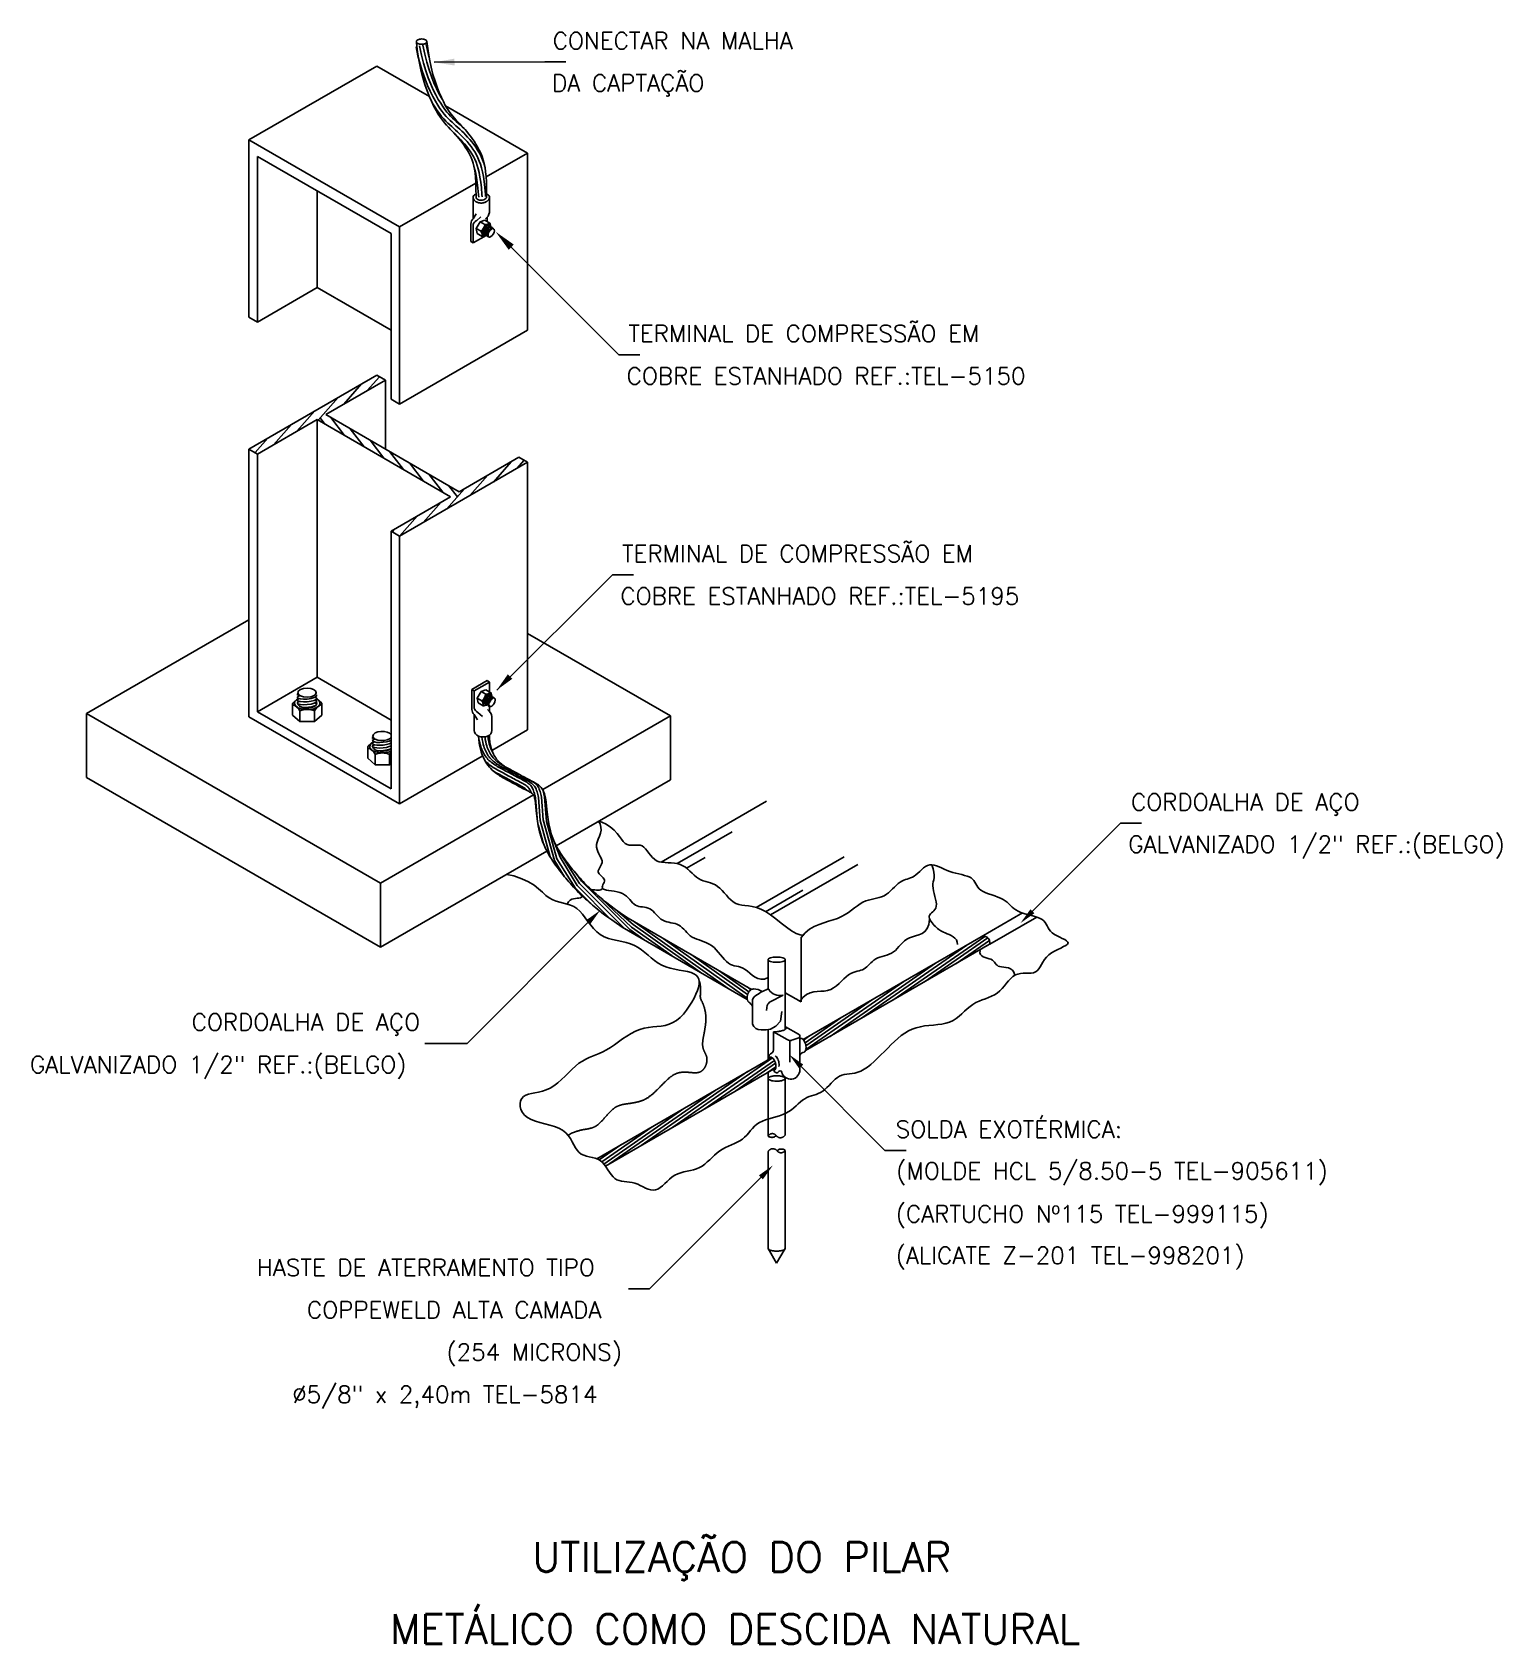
# Model space of a CAD drawing. Header units: millimetres. Extents: x -5323.4 to -5306, y -4751 to -4732.
import ezdxf
from ezdxf.enums import TextEntityAlignment as Align

# ---------------------------------------------------------------- set-up
doc = ezdxf.new("R2010")
doc.units = ezdxf.units.MM
doc.header["$LTSCALE"] = 10
doc.linetypes.add('DASHEDX2', pattern=[1.5, 1, -0.5])
doc.layers.add('Termotécnica', color=7, linetype='Continuous')
doc.styles.add('r140', font='romans.shx')
doc.styles.add('r80', font='romans.shx')

msp = doc.modelspace()

# ---------------------------------------------------------------- texts
at = {"layer": 'Termotécnica', "color": 2, "ltscale": 12.5, "style": 'r80'}
for s, p in [('CONECTAR NA MALHA', (-5317.229, -4732.157)), ('DA CAPTAÇÃO', (-5317.237, -4732.657))]:
    msp.add_text(s, height=0.2, dxfattribs=at).set_placement(p)
at = {"layer": 'Termotécnica', "color": 2, "ltscale": 1.6, "style": 'r80'}
for s, p in [('TERMINAL DE COMPRESSÃO EM', (-5316.336, -4735.618)), ('COBRE ESTANHADO REF.:TEL-5150', (-5316.355, -4736.12)), ('TERMINAL DE COMPRESSÃO EM', (-5316.41, -4738.219)), ('COBRE ESTANHADO REF.:TEL-5195', (-5316.429, -4738.721))]:
    msp.add_text(s, height=0.2, dxfattribs=at).set_placement(p)
at = {"layer": 'Termotécnica', "color": 2, "style": 'r80'}
for s, p in [('CORDOALHA DE AÇO ', (-5310.393, -4741.056)), ('GALVANIZADO 1/2" REF.:(BELGO)', (-5310.426, -4741.555)), ('CORDOALHA DE AÇO ', (-5321.497, -4743.657)), ('GALVANIZADO 1/2" REF.:(BELGO)', (-5323.408, -4744.159)), ('SOLDA EXOTÉRMICA: ', (-5313.175, -4744.923)), ('(MOLDE HCL 5/8.50-5 TEL-905611) ', (-5313.168, -4745.416)), ('(CARTUCHO Nº115 TEL-999115) ', (-5313.174, -4745.924)), ('(ALICATE Z-201 TEL-998201)', (-5313.174, -4746.414)), ('HASTE DE ATERRAMENTO TIPO ', (-5320.726, -4746.557)), ('COPPEWELD ALTA CAMADA ', (-5320.134, -4747.058)), ('(254 MICRONS)', (-5318.485, -4747.558)), ('%%C5/8" x 2,40m TEL-5814', (-5320.309, -4748.057))]:
    msp.add_text(s, height=0.2, dxfattribs=at).set_placement(p, align=Align.MIDDLE_LEFT)
at = {"layer": 'Termotécnica', "color": 5, "style": 'r140'}
for s, p in [(' UTILIZAÇÃO DO PILAR', (-5315.115, -4750.258)), (' METÁLICO COMO DESCIDA NATURAL', (-5315.193, -4751.11))]:
    msp.add_text(s, height=0.35, dxfattribs=at).set_placement(p, align=Align.BOTTOM_CENTER)

# ---------------------------------------------------------------- linework, layer by layer
at = {"layer": 'Termotécnica', "color": 2}
for p, q in [((-5320.822, -4733.229), (-5319.31, -4732.356)), ((-5319.31, -4732.356), (-5318.688, -4732.715)), ((-5318.496, -4732.826), (-5317.527, -4733.385)), ((-5320.822, -4733.229), (-5319.039, -4734.258)), ((-5320.822, -4735.323), (-5320.822, -4733.229)), ((-5320.72, -4733.424), (-5319.141, -4734.335)), ((-5320.72, -4735.382), (-5320.72, -4733.424)), ((-5318.015, -4733.667), (-5317.527, -4733.385)), ((-5317.527, -4735.479), (-5317.527, -4733.385)), ((-5319.039, -4734.258), (-5318.139, -4733.739)), ((-5320.015, -4734.975), (-5320.015, -4733.831)), ((-5318.169, -4733.909), (-5318.169, -4734.159)), ((-5317.978, -4733.909), (-5317.978, -4734.086)), ((-5318.031, -4734.179), (-5318.088, -4734.199)), ((-5317.971, -4734.214), (-5318.031, -4734.179)), ((-5319.141, -4736.294), (-5319.141, -4734.335)), ((-5319.039, -4736.352), (-5319.039, -4734.258)), ((-5318.133, -4734.277), (-5318.088, -4734.199)), ((-5318.121, -4734.336), (-5318.133, -4734.277)), ((-5318.077, -4734.309), (-5318.133, -4734.277)), ((-5318.062, -4734.37), (-5318.121, -4734.336)), ((-5318.032, -4734.231), (-5318.088, -4734.199)), ((-5318.014, -4734.357), (-5318.054, -4734.371)), ((-5318.05, -4734.337), (-5318.043, -4734.334)), ((-5318.042, -4734.35), (-5318.028, -4734.342)), ((-5318.027, -4734.359), (-5318.013, -4734.351)), ((-5318.012, -4734.367), (-5317.998, -4734.36)), ((-5317.997, -4734.376), (-5317.99, -4734.372)), ((-5317.986, -4734.242), (-5317.988, -4734.254)), ((-5317.971, -4734.249), (-5317.973, -4734.263)), ((-5317.96, -4734.256), (-5317.967, -4734.22)), ((-5317.956, -4734.258), (-5317.958, -4734.271)), ((-5317.942, -4734.266), (-5317.943, -4734.277)), ((-5320.72, -4735.382), (-5320.015, -4734.975)), ((-5320.015, -4734.975), (-5319.141, -4735.479)), ((-5320.72, -4735.382), (-5320.822, -4735.323)), ((-5319.039, -4736.352), (-5317.527, -4735.479)), ((-5320.822, -4736.884), (-5319.31, -4736.011)), ((-5319.913, -4736.476), (-5319.208, -4736.069)), ((-5319.208, -4736.069), (-5319.31, -4736.011)), ((-5319.208, -4736.069), (-5319.31, -4736.011)), ((-5319.208, -4736.069), (-5319.208, -4736.884)), ((-5319.039, -4736.352), (-5319.141, -4736.294)), ((-5320.72, -4736.942), (-5320.015, -4736.535)), ((-5320.015, -4739.581), (-5320.015, -4736.535)), ((-5320.015, -4736.535), (-5318.436, -4737.447)), ((-5319.913, -4736.476), (-5318.334, -4737.388)), ((-5320.72, -4736.942), (-5320.822, -4736.884)), ((-5320.822, -4740.047), (-5320.822, -4736.884)), ((-5320.72, -4739.988), (-5320.72, -4736.942)), ((-5319.039, -4737.913), (-5317.527, -4737.04)), ((-5318.334, -4737.388), (-5317.629, -4736.981)), ((-5317.527, -4737.04), (-5317.629, -4736.981)), ((-5317.527, -4740.203), (-5317.527, -4737.04)), ((-5319.141, -4737.854), (-5318.436, -4737.447)), ((-5319.039, -4737.913), (-5319.141, -4737.854)), ((-5319.141, -4740.9), (-5319.141, -4737.854)), ((-5319.039, -4741.076), (-5319.039, -4737.913)), ((-5317.892, -4739.733), (-5316.524, -4738.371)), ((-5322.739, -4740.008), (-5320.822, -4738.901)), ((-5315.839, -4740.037), (-5317.527, -4739.062)), ((-5320.72, -4739.988), (-5320.015, -4739.581)), ((-5320.015, -4739.581), (-5319.141, -4740.086)), ((-5320.304, -4739.895), (-5320.304, -4740.027)), ((-5320.237, -4739.829), (-5320.298, -4739.882)), ((-5320.251, -4739.782), (-5320.239, -4739.775)), ((-5320.251, -4739.815), (-5320.226, -4739.8)), ((-5320.251, -4739.848), (-5320.226, -4739.833)), ((-5320.251, -4739.881), (-5320.226, -4739.866)), ((-5320.238, -4739.906), (-5320.226, -4739.899)), ((-5320.017, -4739.828), (-5320.041, -4739.818)), ((-5320.017, -4739.861), (-5320.041, -4739.851)), ((-5320.019, -4739.893), (-5320.041, -4739.884)), ((-5320.017, -4739.795), (-5320.036, -4739.787)), ((-5320.018, -4739.836), (-5319.964, -4739.882)), ((-5319.958, -4739.895), (-5319.958, -4740.027)), ((-5318.122, -4739.826), (-5318.077, -4739.748)), ((-5318.067, -4739.858), (-5318.122, -4739.826)), ((-5318.111, -4739.885), (-5318.122, -4739.826)), ((-5318.051, -4739.919), (-5318.111, -4739.885)), ((-5318.02, -4739.728), (-5318.077, -4739.748)), ((-5318.021, -4739.78), (-5318.077, -4739.748)), ((-5318.039, -4739.886), (-5318.032, -4739.883)), ((-5318.031, -4739.899), (-5318.017, -4739.891)), ((-5317.961, -4739.763), (-5318.02, -4739.728)), ((-5318.016, -4739.907), (-5318.003, -4739.9)), ((-5317.976, -4739.791), (-5317.977, -4739.803)), ((-5317.961, -4739.798), (-5317.962, -4739.811)), ((-5317.949, -4739.805), (-5317.956, -4739.769)), ((-5317.946, -4739.807), (-5317.947, -4739.82)), ((-5317.931, -4739.815), (-5317.932, -4739.826)), ((-5319.264, -4742.014), (-5322.739, -4740.008)), ((-5322.739, -4740.008), (-5322.739, -4740.764)), ((-5319.039, -4741.076), (-5320.822, -4740.047)), ((-5319.141, -4740.9), (-5320.72, -4739.988)), ((-5320.304, -4740.027), (-5320.218, -4740.102)), ((-5320.218, -4739.979), (-5320.218, -4740.102)), ((-5320.045, -4739.979), (-5320.045, -4740.102)), ((-5319.958, -4740.027), (-5320.045, -4740.102)), ((-5318.157, -4740.212), (-5318.157, -4740.029)), ((-5318.004, -4739.906), (-5318.044, -4739.92)), ((-5318.001, -4739.916), (-5317.988, -4739.908)), ((-5317.986, -4739.925), (-5317.98, -4739.921)), ((-5317.948, -4740.212), (-5317.948, -4740.047)), ((-5317.348, -4740.908), (-5315.839, -4740.037)), ((-5315.839, -4740.037), (-5315.839, -4740.793)), ((-5320.218, -4740.102), (-5320.045, -4740.102)), ((-5317.948, -4740.446), (-5317.527, -4740.203)), ((-5319.416, -4740.407), (-5319.416, -4740.539)), ((-5319.349, -4740.341), (-5319.41, -4740.394)), ((-5319.363, -4740.294), (-5319.351, -4740.287)), ((-5319.363, -4740.327), (-5319.338, -4740.312)), ((-5319.363, -4740.36), (-5319.338, -4740.345)), ((-5319.363, -4740.393), (-5319.338, -4740.378)), ((-5319.35, -4740.418), (-5319.338, -4740.411)), ((-5319.141, -4740.335), (-5319.153, -4740.33)), ((-5319.141, -4740.368), (-5319.153, -4740.363)), ((-5319.141, -4740.401), (-5319.153, -4740.396)), ((-5319.141, -4740.302), (-5319.148, -4740.299)), ((-5319.416, -4740.539), (-5319.33, -4740.614)), ((-5319.33, -4740.492), (-5319.33, -4740.614)), ((-5319.33, -4740.614), (-5319.157, -4740.614)), ((-5319.157, -4740.492), (-5319.157, -4740.614)), ((-5319.141, -4740.6), (-5319.157, -4740.614)), ((-5319.039, -4741.076), (-5318.064, -4740.513)), ((-5319.264, -4742.77), (-5322.739, -4740.764)), ((-5317.187, -4741.572), (-5315.839, -4740.793)), ((-5319.264, -4742.014), (-5317.457, -4740.971)), ((-5310.519, -4741.306), (-5310.692, -4741.479)), ((-5310.519, -4741.306), (-5310.269, -4741.306)), ((-5310.692, -4741.479), (-5311.559, -4742.346)), ((-5319.264, -4742.77), (-5317.298, -4741.635)), ((-5319.264, -4742.014), (-5319.264, -4742.77)), ((-5318.242, -4743.909), (-5316.809, -4742.475)), ((-5314.293, -4743.418), (-5314.293, -4742.658)), ((-5314.684, -4743.266), (-5314.684, -4742.919)), ((-5314.481, -4743.742), (-5314.481, -4742.919)), ((-5314.293, -4743.418), (-5314.481, -4743.31)), ((-5314.868, -4743.406), (-5314.868, -4743.68)), ((-5314.701, -4743.518), (-5314.694, -4743.458)), ((-5314.66, -4743.417), (-5314.507, -4743.337)), ((-5314.326, -4743.799), (-5314.477, -4743.713)), ((-5314.684, -4744.103), (-5314.684, -4743.744)), ((-5314.621, -4743.77), (-5314.621, -4743.947)), ((-5314.458, -4743.864), (-5314.618, -4743.77)), ((-5314.428, -4743.874), (-5314.428, -4744.132)), ((-5314.393, -4743.868), (-5314.319, -4743.841)), ((-5314.308, -4743.915), (-5314.308, -4743.826)), ((-5318.242, -4743.909), (-5318.742, -4743.909)), ((-5314.308, -4743.915), (-5314.308, -4744.221)), ((-5314.684, -4744.323), (-5314.684, -4744.249)), ((-5313.302, -4745.173), (-5314.292, -4744.183)), ((-5313.302, -4745.173), (-5313.052, -4745.173)), ((-5316.084, -4746.808), (-5314.768, -4745.492)), ((-5316.084, -4746.808), (-5316.334, -4746.808))]:
    msp.add_line(p, q, dxfattribs=at)
at = {"layer": 'Termotécnica', "color": 2, "ltscale": 12.5}
for p, q in [((-5318.631, -4732.312), (-5317.324, -4732.307)), ((-5317.324, -4732.307), (-5317.074, -4732.307))]:
    msp.add_line(p, q, dxfattribs=at)
at = {"layer": 'Termotécnica', "color": 2, "ltscale": 1.6}
for p, q in [((-5318.171, -4734.161), (-5318.133, -4734.105)), ((-5318.132, -4734.184), (-5318.081, -4734.14)), ((-5318.004, -4734.195), (-5318.004, -4734.144)), ((-5318.196, -4734.432), (-5318.196, -4734.216)), ((-5318.17, -4734.447), (-5318.17, -4734.23)), ((-5318.17, -4734.447), (-5318.017, -4734.358)), ((-5318.17, -4734.447), (-5318.196, -4734.432)), ((-5316.45, -4735.77), (-5317.72, -4734.497)), ((-5316.45, -4735.77), (-5316.2, -4735.77)), ((-5316.524, -4738.371), (-5316.274, -4738.371)), ((-5318.185, -4739.726), (-5318.004, -4739.621)), ((-5318.157, -4739.742), (-5317.976, -4739.637)), ((-5317.976, -4739.637), (-5318.004, -4739.621)), ((-5317.976, -4739.754), (-5317.976, -4739.637)), ((-5318.185, -4739.726), (-5318.185, -4739.962)), ((-5318.157, -4739.742), (-5318.185, -4739.726)), ((-5318.157, -4739.742), (-5318.157, -4739.946)), ((-5318.158, -4740.022), (-5318.117, -4740.083)), ((-5318.116, -4739.997), (-5318.06, -4740.045)), ((-5317.976, -4739.984), (-5317.976, -4739.925))]:
    msp.add_line(p, q, dxfattribs=at)
at = {"layer": 'Termotécnica', "color": 3}
for p, q in [((-5317.957, -4734.27), (-5317.958, -4734.268)), ((-5320.039, -4739.818), (-5320.036, -4739.82)), ((-5317.947, -4739.819), (-5317.947, -4739.817)), ((-5319.151, -4740.33), (-5319.148, -4740.332)), ((-5314.931, -4743.388), (-5316.408, -4742.535)), ((-5314.879, -4743.271), (-5316.337, -4742.429)), ((-5314.269, -4743.863), (-5312.166, -4742.649)), ((-5314.241, -4743.994), (-5312.065, -4742.737)), ((-5316.71, -4745.273), (-5314.637, -4744.076)), ((-5316.605, -4745.359), (-5314.594, -4744.197))]:
    msp.add_line(p, q, dxfattribs=at)
at = {"layer": 'Termotécnica', "color": 1}
for p, q in [((-5319.423, -4736.193), (-5319.278, -4736.029)), ((-5319.423, -4736.193), (-5319.278, -4736.029)), ((-5320.002, -4736.542), (-5319.765, -4736.273)), ((-5319.7, -4736.353), (-5319.488, -4736.113)), ((-5319.7, -4736.353), (-5319.488, -4736.113)), ((-5320.253, -4736.673), (-5320.042, -4736.433)), ((-5319.7, -4736.353), (-5319.688, -4736.341)), ((-5319.7, -4736.353), (-5319.688, -4736.341)), ((-5320.53, -4736.833), (-5320.319, -4736.593)), ((-5319.923, -4736.588), (-5319.979, -4736.516)), ((-5319.69, -4736.723), (-5319.854, -4736.51)), ((-5319.458, -4736.857), (-5319.622, -4736.645)), ((-5320.748, -4736.926), (-5320.596, -4736.753)), ((-5319.225, -4736.991), (-5319.389, -4736.779)), ((-5318.993, -4737.125), (-5319.157, -4736.913)), ((-5317.931, -4737.273), (-5317.719, -4737.034)), ((-5317.654, -4737.113), (-5317.568, -4737.016)), ((-5318.76, -4737.26), (-5318.924, -4737.047)), ((-5318.528, -4737.394), (-5318.692, -4737.181)), ((-5318.208, -4737.433), (-5317.996, -4737.193)), ((-5318.485, -4737.593), (-5318.273, -4737.353)), ((-5318.357, -4737.448), (-5318.46, -4737.316)), ((-5318.762, -4737.753), (-5318.55, -4737.513)), ((-5319.039, -4737.913), (-5318.827, -4737.673)), ((-5319.129, -4737.861), (-5319.104, -4737.833)), ((-5317.415, -4741.243), (-5317.435, -4741.005)), ((-5317.377, -4741.272), (-5317.399, -4741.002)), ((-5317.341, -4741.266), (-5317.364, -4740.999)), ((-5317.304, -4741.286), (-5317.328, -4740.996)), ((-5315.947, -4741.766), (-5314.701, -4741.047)), ((-5317.339, -4741.548), (-5317.4, -4741.325)), ((-5317.258, -4741.705), (-5317.377, -4741.272)), ((-5317.209, -4741.748), (-5317.341, -4741.266)), ((-5317.179, -4741.728), (-5317.304, -4741.286)), ((-5317.143, -4741.709), (-5317.257, -4741.413)), ((-5315.758, -4741.783), (-5315.109, -4741.408)), ((-5316.913, -4742.017), (-5317.192, -4741.58)), ((-5317.089, -4741.938), (-5317.209, -4741.748)), ((-5316.964, -4742.068), (-5317.179, -4741.728)), ((-5316.939, -4742.043), (-5317.143, -4741.709)), ((-5315.647, -4741.838), (-5315.427, -4741.711)), ((-5314.823, -4742.303), (-5313.783, -4741.703)), ((-5314.654, -4742.39), (-5313.622, -4741.795)), ((-5316.888, -4741.992), (-5316.953, -4741.902)), ((-5316.32, -4742.563), (-5316.888, -4741.992)), ((-5316.772, -4742.261), (-5316.964, -4742.068)), ((-5316.541, -4742.443), (-5316.939, -4742.043)), ((-5316.386, -4742.548), (-5316.913, -4742.017)), ((-5316.299, -4742.534), (-5316.721, -4742.136)), ((-5314.713, -4742.352), (-5314.272, -4742.098)), ((-5316.278, -4742.505), (-5316.487, -4742.325)), ((-5316.15, -4742.684), (-5316.32, -4742.563)), ((-5315.818, -4742.875), (-5316.299, -4742.534)), ((-5315.487, -4743.067), (-5316.278, -4742.505)), ((-5315.155, -4743.258), (-5316.257, -4742.475)), ((-5314.933, -4743.372), (-5315.926, -4742.667)), ((-5312.334, -4742.746), (-5313.58, -4743.612)), ((-5312.123, -4742.643), (-5313.208, -4743.397)), ((-5312.086, -4742.661), (-5312.836, -4743.182)), ((-5312.066, -4742.691), (-5312.464, -4742.968)), ((-5312.064, -4742.733), (-5312.092, -4742.753)), ((-5314.927, -4743.332), (-5315.594, -4742.858)), ((-5314.91, -4743.3), (-5315.263, -4743.049)), ((-5312.706, -4742.961), (-5313.951, -4743.826)), ((-5314.884, -4743.274), (-5314.932, -4743.241)), ((-5313.078, -4743.176), (-5314.236, -4743.981)), ((-5313.45, -4743.39), (-5314.236, -4743.937)), ((-5313.822, -4743.605), (-5314.246, -4743.9)), ((-5314.194, -4743.82), (-5314.264, -4743.869)), ((-5314.631, -4744.08), (-5315.811, -4744.9)), ((-5314.927, -4744.242), (-5316.183, -4745.115)), ((-5314.609, -4744.109), (-5315.439, -4744.685)), ((-5314.596, -4744.144), (-5315.067, -4744.471)), ((-5314.592, -4744.184), (-5314.695, -4744.256)), ((-5315.309, -4744.464), (-5316.554, -4745.329)), ((-5315.681, -4744.679), (-5316.624, -4745.334)), ((-5316.053, -4744.893), (-5316.65, -4745.308)), ((-5316.425, -4745.108), (-5316.681, -4745.286))]:
    msp.add_line(p, q, dxfattribs=at)
at = {"layer": 'Termotécnica', "color": 1, "linetype": 'DASHEDX2'}
for p, q in [((-5312.166, -4742.649), (-5311.677, -4742.367)), ((-5312.061, -4742.735), (-5311.509, -4742.416)), ((-5314.684, -4745.004), (-5314.684, -4744.323)), ((-5314.481, -4744.988), (-5314.481, -4744.323)), ((-5314.684, -4746.332), (-5314.684, -4745.189)), ((-5314.481, -4746.332), (-5314.481, -4745.173)), ((-5314.583, -4746.508), (-5314.684, -4746.332)), ((-5314.583, -4746.508), (-5314.481, -4746.332))]:
    msp.add_line(p, q, dxfattribs=at)
at = {"layer": 'Termotécnica', "color": 3, "ltscale": 1.6}
msp.add_lwpolyline([(-5318.717, -4732.067, 0.174532), (-5318.72, -4732.057, 0.104234), (-5318.735, -4732.045, 0.065017), (-5318.754, -4732.039, 0.051167), (-5318.779, -4732.036, 0.051167), (-5318.804, -4732.039, 0.065017), (-5318.823, -4732.045, 0.104234), (-5318.838, -4732.057, 0.174532), (-5318.842, -4732.067, 0.174532), (-5318.838, -4732.078, 0.104234), (-5318.823, -4732.089, 0.065017), (-5318.804, -4732.096, 0.051167), (-5318.779, -4732.099, 0.051167), (-5318.754, -4732.096, 0.065017), (-5318.735, -4732.089, 0.104234), (-5318.72, -4732.078, 0.174532)], format="xyb", close=True, dxfattribs=at)
for points in [[(-5318.136, -4733.904), (-5318.137, -4733.798), (-5318.139, -4733.73), (-5318.142, -4733.671), (-5318.147, -4733.62), (-5318.153, -4733.577), (-5318.161, -4733.539), (-5318.17, -4733.503), (-5318.182, -4733.47), (-5318.195, -4733.437), (-5318.21, -4733.405), (-5318.226, -4733.374), (-5318.244, -4733.344), (-5318.263, -4733.315), (-5318.282, -4733.287), (-5318.301, -4733.261), (-5318.321, -4733.236), (-5318.34, -4733.213), (-5318.36, -4733.19), (-5318.38, -4733.168), (-5318.4, -4733.146), (-5318.42, -4733.125), (-5318.441, -4733.102), (-5318.463, -4733.079), (-5318.485, -4733.054), (-5318.508, -4733.027), (-5318.532, -4732.997), (-5318.557, -4732.963), (-5318.582, -4732.925), (-5318.608, -4732.882), (-5318.633, -4732.834), (-5318.66, -4732.78), (-5318.686, -4732.719), (-5318.713, -4732.65), (-5318.74, -4732.574), (-5318.765, -4732.491), (-5318.788, -4732.4), (-5318.809, -4732.301), (-5318.827, -4732.194), (-5318.841, -4732.082)], [(-5318.012, -4733.904), (-5318.011, -4733.877), (-5318.012, -4733.796), (-5318.014, -4733.724), (-5318.017, -4733.662), (-5318.023, -4733.606), (-5318.03, -4733.556), (-5318.039, -4733.51), (-5318.05, -4733.467), (-5318.064, -4733.426), (-5318.08, -4733.387), (-5318.098, -4733.349), (-5318.117, -4733.313), (-5318.138, -4733.278), (-5318.159, -4733.245), (-5318.181, -4733.214), (-5318.202, -4733.185), (-5318.224, -4733.158), (-5318.245, -4733.132), (-5318.266, -4733.108), (-5318.287, -4733.084), (-5318.308, -4733.062), (-5318.329, -4733.039), (-5318.35, -4733.017), (-5318.37, -4732.995), (-5318.391, -4732.972), (-5318.412, -4732.948), (-5318.433, -4732.921), (-5318.454, -4732.892), (-5318.476, -4732.859), (-5318.499, -4732.821), (-5318.522, -4732.777), (-5318.546, -4732.728), (-5318.571, -4732.671), (-5318.596, -4732.607), (-5318.621, -4732.536), (-5318.645, -4732.457), (-5318.667, -4732.371), (-5318.686, -4732.277), (-5318.703, -4732.176), (-5318.717, -4732.067)]]:
    msp.add_lwpolyline(points, dxfattribs=at)
at = {"layer": 'Termotécnica', "color": 1, "ltscale": 1.6}
for points in [[(-5318.031, -4733.55), (-5318.044, -4733.506), (-5318.059, -4733.464), (-5318.077, -4733.424), (-5318.096, -4733.386), (-5318.117, -4733.35), (-5318.139, -4733.316), (-5318.163, -4733.283), (-5318.187, -4733.252), (-5318.211, -4733.224), (-5318.235, -4733.196), (-5318.259, -4733.171), (-5318.282, -4733.147), (-5318.305, -4733.125), (-5318.328, -4733.103), (-5318.351, -4733.082), (-5318.374, -4733.062), (-5318.396, -4733.042), (-5318.419, -4733.021), (-5318.442, -4733), (-5318.465, -4732.978), (-5318.488, -4732.953), (-5318.512, -4732.926), (-5318.536, -4732.895), (-5318.562, -4732.859), (-5318.589, -4732.818), (-5318.617, -4732.771), (-5318.647, -4732.716), (-5318.678, -4732.655), (-5318.708, -4732.586), (-5318.739, -4732.51), (-5318.769, -4732.426), (-5318.796, -4732.334), (-5318.822, -4732.235), (-5318.845, -4732.128)], [(-5318.278, -4733.095), (-5318.301, -4733.073), (-5318.324, -4733.052), (-5318.347, -4733.032), (-5318.369, -4733.012), (-5318.392, -4732.991), (-5318.414, -4732.971), (-5318.436, -4732.949), (-5318.458, -4732.926), (-5318.48, -4732.9), (-5318.504, -4732.87), (-5318.529, -4732.836), (-5318.554, -4732.796), (-5318.582, -4732.75), (-5318.611, -4732.698), (-5318.641, -4732.637), (-5318.671, -4732.57), (-5318.701, -4732.495), (-5318.73, -4732.413), (-5318.757, -4732.323), (-5318.782, -4732.226), (-5318.805, -4732.119)], [(-5318.537, -4732.746), (-5318.547, -4732.73), (-5318.575, -4732.679), (-5318.604, -4732.62), (-5318.633, -4732.554), (-5318.663, -4732.481), (-5318.691, -4732.4), (-5318.718, -4732.312), (-5318.743, -4732.216), (-5318.765, -4732.111)], [(-5318.689, -4732.261), (-5318.703, -4732.207), (-5318.725, -4732.102)], [(-5318.023, -4733.899), (-5318.025, -4733.873), (-5318.033, -4733.792), (-5318.041, -4733.722), (-5318.049, -4733.661), (-5318.059, -4733.608), (-5318.07, -4733.561), (-5318.083, -4733.518), (-5318.097, -4733.479), (-5318.113, -4733.442), (-5318.132, -4733.406), (-5318.152, -4733.372), (-5318.173, -4733.339), (-5318.195, -4733.308), (-5318.218, -4733.278), (-5318.242, -4733.25), (-5318.265, -4733.224), (-5318.288, -4733.199), (-5318.311, -4733.176), (-5318.334, -4733.154), (-5318.356, -4733.133), (-5318.379, -4733.113), (-5318.401, -4733.092), (-5318.424, -4733.072), (-5318.447, -4733.051), (-5318.47, -4733.03), (-5318.493, -4733.007), (-5318.518, -4732.981), (-5318.543, -4732.952), (-5318.569, -4732.919), (-5318.596, -4732.882), (-5318.624, -4732.84), (-5318.653, -4732.791), (-5318.664, -4732.771)], [(-5318.063, -4733.903), (-5318.066, -4733.876), (-5318.073, -4733.797), (-5318.081, -4733.728), (-5318.09, -4733.668), (-5318.099, -4733.616), (-5318.11, -4733.571), (-5318.121, -4733.531), (-5318.135, -4733.494), (-5318.15, -4733.459), (-5318.167, -4733.425), (-5318.186, -4733.393), (-5318.207, -4733.362), (-5318.228, -4733.332), (-5318.25, -4733.304), (-5318.272, -4733.277), (-5318.295, -4733.251), (-5318.317, -4733.228), (-5318.34, -4733.205), (-5318.362, -4733.184), (-5318.384, -4733.163), (-5318.39, -4733.158)], [(-5318.104, -4733.906), (-5318.106, -4733.88), (-5318.114, -4733.801), (-5318.121, -4733.733), (-5318.13, -4733.674), (-5318.139, -4733.625), (-5318.149, -4733.582), (-5318.159, -4733.548)]]:
    msp.add_lwpolyline(points, dxfattribs=at)
at = {"layer": 'Termotécnica', "color": 3}
for points in [[(-5318.105, -4740.277), (-5318.103, -4740.314), (-5318.098, -4740.36), (-5318.092, -4740.399), (-5318.085, -4740.432), (-5318.076, -4740.461), (-5318.067, -4740.484), (-5318.059, -4740.504), (-5318.051, -4740.524), (-5318.041, -4740.544), (-5318.031, -4740.564), (-5318.019, -4740.584), (-5318.007, -4740.604), (-5317.993, -4740.623), (-5317.978, -4740.642), (-5317.962, -4740.66), (-5317.945, -4740.677), (-5317.928, -4740.692), (-5317.91, -4740.707), (-5317.893, -4740.72), (-5317.875, -4740.732), (-5317.858, -4740.744), (-5317.84, -4740.754), (-5317.823, -4740.764), (-5317.807, -4740.774), (-5317.79, -4740.783), (-5317.773, -4740.792), (-5317.757, -4740.801), (-5317.741, -4740.81), (-5317.725, -4740.818), (-5317.709, -4740.827), (-5317.692, -4740.836), (-5317.675, -4740.845), (-5317.658, -4740.854), (-5317.64, -4740.864), (-5317.622, -4740.874), (-5317.604, -4740.884), (-5317.586, -4740.894), (-5317.567, -4740.903), (-5317.549, -4740.913), (-5317.532, -4740.921), (-5317.517, -4740.929), (-5317.503, -4740.937), (-5317.49, -4740.944), (-5317.48, -4740.95), (-5317.473, -4740.955), (-5317.467, -4740.959), (-5317.464, -4740.962), (-5317.461, -4740.965), (-5317.459, -4740.968), (-5317.457, -4740.971), (-5317.454, -4740.975), (-5317.452, -4740.981), (-5317.449, -4740.987), (-5317.446, -4740.996), (-5317.444, -4741.006), (-5317.441, -4741.018), (-5317.438, -4741.031)], [(-5317.978, -4740.265), (-5317.978, -4740.303), (-5317.974, -4740.343), (-5317.969, -4740.375), (-5317.963, -4740.4), (-5317.957, -4740.42), (-5317.95, -4740.438), (-5317.943, -4740.456), (-5317.936, -4740.472), (-5317.928, -4740.489), (-5317.92, -4740.504), (-5317.912, -4740.519), (-5317.903, -4740.534), (-5317.893, -4740.548), (-5317.882, -4740.561), (-5317.871, -4740.573), (-5317.859, -4740.586), (-5317.846, -4740.597), (-5317.832, -4740.608), (-5317.819, -4740.618), (-5317.804, -4740.628), (-5317.79, -4740.638), (-5317.775, -4740.647), (-5317.76, -4740.656), (-5317.745, -4740.665), (-5317.73, -4740.673), (-5317.714, -4740.682), (-5317.698, -4740.69), (-5317.682, -4740.698), (-5317.666, -4740.707), (-5317.649, -4740.716), (-5317.632, -4740.725), (-5317.615, -4740.735), (-5317.597, -4740.744), (-5317.58, -4740.754), (-5317.562, -4740.764), (-5317.544, -4740.773), (-5317.527, -4740.783), (-5317.509, -4740.792), (-5317.492, -4740.801), (-5317.475, -4740.809), (-5317.458, -4740.818), (-5317.442, -4740.827), (-5317.427, -4740.835), (-5317.412, -4740.844), (-5317.399, -4740.853), (-5317.387, -4740.863), (-5317.376, -4740.873), (-5317.366, -4740.883), (-5317.357, -4740.894), (-5317.349, -4740.906), (-5317.343, -4740.918), (-5317.337, -4740.931), (-5317.331, -4740.945), (-5317.326, -4740.959), (-5317.322, -4740.974), (-5317.318, -4740.991), (-5317.314, -4741.008), (-5317.311, -4741.027)], [(-5317.438, -4741.031), (-5317.427, -4741.154), (-5317.414, -4741.253), (-5317.4, -4741.337), (-5317.384, -4741.409), (-5317.367, -4741.47), (-5317.349, -4741.522), (-5317.331, -4741.566), (-5317.313, -4741.604), (-5317.296, -4741.638), (-5317.279, -4741.67), (-5317.262, -4741.699), (-5317.245, -4741.727), (-5317.228, -4741.753), (-5317.212, -4741.778), (-5317.195, -4741.802), (-5317.178, -4741.824), (-5317.161, -4741.847), (-5317.144, -4741.869), (-5317.127, -4741.891), (-5317.11, -4741.912), (-5317.093, -4741.934), (-5317.075, -4741.955), (-5317.057, -4741.976), (-5317.039, -4741.997), (-5317.021, -4742.018), (-5317.002, -4742.039), (-5316.983, -4742.06), (-5316.964, -4742.081), (-5316.944, -4742.102), (-5316.924, -4742.123), (-5316.904, -4742.143), (-5316.883, -4742.163), (-5316.862, -4742.183), (-5316.841, -4742.202), (-5316.82, -4742.221), (-5316.799, -4742.239), (-5316.778, -4742.256), (-5316.758, -4742.273), (-5316.738, -4742.29), (-5316.718, -4742.307), (-5316.697, -4742.324), (-5316.675, -4742.342), (-5316.648, -4742.364), (-5316.616, -4742.388), (-5316.578, -4742.416), (-5316.532, -4742.449), (-5316.475, -4742.488), (-5316.408, -4742.535)], [(-5317.311, -4741.027), (-5317.3, -4741.14), (-5317.289, -4741.234), (-5317.275, -4741.313), (-5317.261, -4741.378), (-5317.246, -4741.432), (-5317.231, -4741.477), (-5317.215, -4741.515), (-5317.199, -4741.548), (-5317.184, -4741.579), (-5317.168, -4741.608), (-5317.153, -4741.634), (-5317.138, -4741.659), (-5317.122, -4741.683), (-5317.107, -4741.706), (-5317.092, -4741.728), (-5317.076, -4741.749), (-5317.06, -4741.77), (-5317.044, -4741.791), (-5317.028, -4741.812), (-5317.011, -4741.832), (-5316.995, -4741.853), (-5316.978, -4741.873), (-5316.96, -4741.894), (-5316.943, -4741.914), (-5316.925, -4741.934), (-5316.907, -4741.954), (-5316.889, -4741.974), (-5316.871, -4741.994), (-5316.852, -4742.014), (-5316.834, -4742.034), (-5316.815, -4742.053), (-5316.795, -4742.071), (-5316.776, -4742.09), (-5316.756, -4742.107), (-5316.736, -4742.125), (-5316.716, -4742.142), (-5316.696, -4742.159), (-5316.676, -4742.176), (-5316.656, -4742.192), (-5316.636, -4742.209), (-5316.616, -4742.226), (-5316.595, -4742.244), (-5316.57, -4742.264), (-5316.54, -4742.286), (-5316.503, -4742.313), (-5316.458, -4742.346), (-5316.403, -4742.384), (-5316.337, -4742.429)]]:
    msp.add_lwpolyline(points, dxfattribs=at)
at = {"layer": 'Termotécnica', "color": 1}
for points in [[(-5318.03, -4740.284), (-5318.027, -4740.315), (-5318.022, -4740.346), (-5318.016, -4740.371), (-5318.01, -4740.392), (-5318.003, -4740.41), (-5317.996, -4740.427), (-5317.989, -4740.444), (-5317.981, -4740.46), (-5317.973, -4740.476), (-5317.964, -4740.491), (-5317.955, -4740.505), (-5317.945, -4740.519), (-5317.935, -4740.532), (-5317.923, -4740.545), (-5317.911, -4740.557), (-5317.899, -4740.568), (-5317.885, -4740.579), (-5317.871, -4740.59), (-5317.857, -4740.6), (-5317.843, -4740.609), (-5317.828, -4740.619), (-5317.813, -4740.628), (-5317.798, -4740.636), (-5317.782, -4740.645), (-5317.767, -4740.653), (-5317.751, -4740.662), (-5317.735, -4740.67), (-5317.719, -4740.679), (-5317.702, -4740.688), (-5317.685, -4740.697), (-5317.668, -4740.706), (-5317.65, -4740.716), (-5317.633, -4740.726), (-5317.615, -4740.735), (-5317.597, -4740.745), (-5317.58, -4740.754), (-5317.562, -4740.763), (-5317.545, -4740.772), (-5317.528, -4740.781), (-5317.511, -4740.79), (-5317.495, -4740.798), (-5317.48, -4740.807), (-5317.465, -4740.816), (-5317.452, -4740.825), (-5317.44, -4740.834), (-5317.429, -4740.844), (-5317.419, -4740.855), (-5317.41, -4740.866), (-5317.402, -4740.877), (-5317.395, -4740.889), (-5317.389, -4740.902), (-5317.384, -4740.916), (-5317.379, -4740.931), (-5317.375, -4740.946), (-5317.371, -4740.962), (-5317.367, -4740.98), (-5317.364, -4740.999)], [(-5317.995, -4740.272), (-5317.995, -4740.272), (-5317.991, -4740.312), (-5317.986, -4740.343), (-5317.98, -4740.368), (-5317.974, -4740.389), (-5317.967, -4740.407), (-5317.96, -4740.424), (-5317.953, -4740.441), (-5317.945, -4740.457), (-5317.937, -4740.473), (-5317.929, -4740.487)], [(-5317.995, -4740.272), (-5317.995, -4740.272), (-5317.991, -4740.312), (-5317.986, -4740.343), (-5317.98, -4740.368), (-5317.974, -4740.389), (-5317.967, -4740.407), (-5317.96, -4740.424), (-5317.953, -4740.441), (-5317.945, -4740.457), (-5317.937, -4740.473), (-5317.929, -4740.487)], [(-5318.098, -4740.321), (-5318.098, -4740.321), (-5318.093, -4740.352), (-5318.088, -4740.377), (-5318.081, -4740.398), (-5318.075, -4740.416), (-5318.068, -4740.433), (-5318.06, -4740.45), (-5318.053, -4740.466), (-5318.045, -4740.482), (-5318.036, -4740.497), (-5318.027, -4740.511), (-5318.017, -4740.525), (-5318.006, -4740.538), (-5317.995, -4740.551), (-5317.983, -4740.563), (-5317.97, -4740.574), (-5317.957, -4740.585), (-5317.943, -4740.596), (-5317.929, -4740.606), (-5317.914, -4740.615), (-5317.899, -4740.625), (-5317.885, -4740.634), (-5317.869, -4740.642), (-5317.854, -4740.651), (-5317.838, -4740.659), (-5317.823, -4740.667), (-5317.807, -4740.676), (-5317.79, -4740.685), (-5317.774, -4740.694), (-5317.757, -4740.703), (-5317.739, -4740.712), (-5317.722, -4740.722), (-5317.704, -4740.731), (-5317.687, -4740.741), (-5317.669, -4740.751), (-5317.651, -4740.76), (-5317.634, -4740.769), (-5317.616, -4740.778), (-5317.599, -4740.787), (-5317.583, -4740.796), (-5317.567, -4740.804), (-5317.551, -4740.813), (-5317.537, -4740.822), (-5317.523, -4740.831), (-5317.511, -4740.84), (-5317.5, -4740.85), (-5317.49, -4740.861), (-5317.482, -4740.872), (-5317.474, -4740.883), (-5317.467, -4740.895), (-5317.461, -4740.908), (-5317.456, -4740.922), (-5317.451, -4740.937), (-5317.446, -4740.952), (-5317.443, -4740.968), (-5317.439, -4740.986), (-5317.435, -4741.005)], [(-5318.066, -4740.285), (-5318.062, -4740.318), (-5318.057, -4740.349), (-5318.052, -4740.374), (-5318.045, -4740.395), (-5318.039, -4740.413), (-5318.032, -4740.43), (-5318.025, -4740.447), (-5318.017, -4740.463), (-5318.009, -4740.479), (-5318, -4740.494), (-5317.991, -4740.508), (-5317.981, -4740.522), (-5317.971, -4740.535), (-5317.959, -4740.548), (-5317.947, -4740.56), (-5317.934, -4740.571), (-5317.921, -4740.582), (-5317.907, -4740.593), (-5317.893, -4740.603), (-5317.878, -4740.612), (-5317.864, -4740.622), (-5317.849, -4740.631), (-5317.834, -4740.639), (-5317.818, -4740.648), (-5317.803, -4740.656), (-5317.787, -4740.665), (-5317.771, -4740.673), (-5317.754, -4740.682), (-5317.738, -4740.691), (-5317.721, -4740.7), (-5317.703, -4740.709), (-5317.686, -4740.719), (-5317.668, -4740.728), (-5317.651, -4740.738), (-5317.633, -4740.748), (-5317.615, -4740.757), (-5317.598, -4740.766), (-5317.581, -4740.775), (-5317.563, -4740.784), (-5317.547, -4740.793), (-5317.531, -4740.801), (-5317.515, -4740.81), (-5317.501, -4740.819), (-5317.488, -4740.828), (-5317.475, -4740.837), (-5317.464, -4740.847), (-5317.455, -4740.858), (-5317.446, -4740.869), (-5317.438, -4740.88), (-5317.431, -4740.892), (-5317.425, -4740.905), (-5317.42, -4740.919), (-5317.415, -4740.934), (-5317.411, -4740.949), (-5317.407, -4740.965), (-5317.403, -4740.983), (-5317.399, -4741.002)], [(-5318.029, -4740.567), (-5318.021, -4740.576), (-5318.008, -4740.589), (-5317.994, -4740.602), (-5317.979, -4740.614), (-5317.964, -4740.625), (-5317.949, -4740.636), (-5317.934, -4740.646), (-5317.918, -4740.655), (-5317.903, -4740.665), (-5317.887, -4740.674), (-5317.871, -4740.682), (-5317.855, -4740.691), (-5317.839, -4740.699), (-5317.823, -4740.708), (-5317.807, -4740.716), (-5317.791, -4740.725), (-5317.774, -4740.734), (-5317.757, -4740.744), (-5317.739, -4740.753), (-5317.722, -4740.763), (-5317.704, -4740.773), (-5317.686, -4740.782), (-5317.668, -4740.792), (-5317.65, -4740.801), (-5317.633, -4740.81), (-5317.616, -4740.819), (-5317.599, -4740.827), (-5317.584, -4740.836), (-5317.57, -4740.844), (-5317.556, -4740.852), (-5317.545, -4740.86), (-5317.534, -4740.868), (-5317.525, -4740.876), (-5317.518, -4740.884), (-5317.511, -4740.893), (-5317.505, -4740.902), (-5317.499, -4740.912), (-5317.494, -4740.923), (-5317.489, -4740.934), (-5317.485, -4740.947)], [(-5317.93, -4740.69), (-5317.921, -4740.696), (-5317.905, -4740.705), (-5317.889, -4740.714), (-5317.872, -4740.722), (-5317.856, -4740.731), (-5317.84, -4740.74), (-5317.824, -4740.748), (-5317.808, -4740.757), (-5317.791, -4740.766), (-5317.774, -4740.775), (-5317.757, -4740.785), (-5317.739, -4740.795), (-5317.721, -4740.804), (-5317.703, -4740.814), (-5317.685, -4740.824), (-5317.667, -4740.833), (-5317.649, -4740.842), (-5317.632, -4740.851), (-5317.616, -4740.859), (-5317.601, -4740.867), (-5317.588, -4740.875), (-5317.576, -4740.882), (-5317.566, -4740.889), (-5317.557, -4740.895), (-5317.551, -4740.901), (-5317.545, -4740.908), (-5317.54, -4740.914), (-5317.536, -4740.919)], [(-5317.353, -4740.9), (-5317.348, -4740.913), (-5317.343, -4740.928), (-5317.339, -4740.943), (-5317.335, -4740.959), (-5317.331, -4740.977), (-5317.328, -4740.996)], [(-5317.353, -4740.9), (-5317.348, -4740.913), (-5317.343, -4740.928), (-5317.339, -4740.943), (-5317.335, -4740.959), (-5317.331, -4740.977), (-5317.328, -4740.996)]]:
    msp.add_lwpolyline(points, dxfattribs=at)
at = {"layer": 'Termotécnica', "color": 2}
for points in [[(-5316.69, -4741.284), (-5316.67, -4741.314), (-5316.659, -4741.351), (-5316.658, -4741.389), (-5316.665, -4741.425), (-5316.677, -4741.461), (-5316.691, -4741.495), (-5316.703, -4741.528), (-5316.711, -4741.559), (-5316.712, -4741.589), (-5316.706, -4741.616), (-5316.697, -4741.642), (-5316.685, -4741.667), (-5316.673, -4741.69), (-5316.661, -4741.712), (-5316.651, -4741.732), (-5316.646, -4741.752), (-5316.646, -4741.771), (-5316.651, -4741.789), (-5316.659, -4741.807), (-5316.668, -4741.823), (-5316.678, -4741.839), (-5316.686, -4741.854), (-5316.691, -4741.868), (-5316.692, -4741.881), (-5316.688, -4741.893), (-5316.68, -4741.905), (-5316.669, -4741.916), (-5316.656, -4741.927), (-5316.644, -4741.939), (-5316.632, -4741.95), (-5316.624, -4741.963), (-5316.619, -4741.976), (-5316.619, -4741.99), (-5316.623, -4742.005), (-5316.63, -4742.02), (-5316.636, -4742.035), (-5316.642, -4742.049), (-5316.644, -4742.063), (-5316.642, -4742.074), (-5316.633, -4742.084), (-5316.617, -4742.091), (-5316.594, -4742.097), (-5316.567, -4742.102), (-5316.536, -4742.106), (-5316.503, -4742.111), (-5316.469, -4742.118), (-5316.436, -4742.126), (-5316.406, -4742.137), (-5316.38, -4742.152), (-5316.357, -4742.169), (-5316.337, -4742.188), (-5316.318, -4742.208), (-5316.301, -4742.228), (-5316.285, -4742.246), (-5316.268, -4742.262), (-5316.25, -4742.275), (-5316.231, -4742.284), (-5316.211, -4742.29), (-5316.19, -4742.293), (-5316.168, -4742.296), (-5316.146, -4742.299), (-5316.124, -4742.303), (-5316.102, -4742.309), (-5316.082, -4742.318), (-5316.062, -4742.331), (-5316.044, -4742.347), (-5316.025, -4742.365), (-5316.007, -4742.384), (-5315.989, -4742.404), (-5315.97, -4742.422), (-5315.95, -4742.439), (-5315.929, -4742.453), (-5315.906, -4742.464), (-5315.882, -4742.471), (-5315.858, -4742.477), (-5315.833, -4742.482), (-5315.808, -4742.487), (-5315.784, -4742.493), (-5315.761, -4742.5), (-5315.739, -4742.51), (-5315.718, -4742.524), (-5315.699, -4742.541), (-5315.681, -4742.559), (-5315.662, -4742.579), (-5315.644, -4742.599), (-5315.624, -4742.618), (-5315.603, -4742.637), (-5315.581, -4742.652), (-5315.555, -4742.665), (-5315.528, -4742.676), (-5315.5, -4742.686), (-5315.47, -4742.696), (-5315.44, -4742.707), (-5315.41, -4742.719), (-5315.38, -4742.734), (-5315.351, -4742.753), (-5315.323, -4742.776), (-5315.297, -4742.803), (-5315.272, -4742.832), (-5315.247, -4742.861), (-5315.223, -4742.89), (-5315.2, -4742.917), (-5315.177, -4742.941), (-5315.153, -4742.961), (-5315.13, -4742.975), (-5315.106, -4742.984), (-5315.083, -4742.991), (-5315.058, -4742.996), (-5315.034, -4743.001), (-5315.008, -4743.009), (-5314.982, -4743.019), (-5314.956, -4743.034), (-5314.929, -4743.055), (-5314.9, -4743.079), (-5314.87, -4743.104), (-5314.838, -4743.126), (-5314.804, -4743.143), (-5314.767, -4743.151), (-5314.726, -4743.148), (-5314.681, -4743.131)], [(-5316.678, -4741.281), (-5316.606, -4741.314), (-5316.549, -4741.35), (-5316.504, -4741.388), (-5316.468, -4741.426), (-5316.44, -4741.463), (-5316.416, -4741.496), (-5316.395, -4741.524), (-5316.373, -4741.545), (-5316.35, -4741.559), (-5316.326, -4741.565), (-5316.3, -4741.567), (-5316.273, -4741.566), (-5316.247, -4741.565), (-5316.221, -4741.564), (-5316.196, -4741.567), (-5316.173, -4741.575), (-5316.151, -4741.59), (-5316.131, -4741.61), (-5316.112, -4741.633), (-5316.093, -4741.659), (-5316.073, -4741.685), (-5316.051, -4741.71), (-5316.027, -4741.732), (-5316.001, -4741.749), (-5315.97, -4741.761), (-5315.937, -4741.768), (-5315.902, -4741.772), (-5315.866, -4741.774), (-5315.829, -4741.775), (-5315.792, -4741.778), (-5315.757, -4741.784), (-5315.723, -4741.793), (-5315.691, -4741.808), (-5315.662, -4741.827), (-5315.634, -4741.849), (-5315.608, -4741.872), (-5315.582, -4741.897), (-5315.557, -4741.92), (-5315.531, -4741.942), (-5315.505, -4741.96), (-5315.478, -4741.975), (-5315.45, -4741.986), (-5315.421, -4741.995), (-5315.392, -4742.003), (-5315.364, -4742.011), (-5315.335, -4742.022), (-5315.307, -4742.035), (-5315.28, -4742.052), (-5315.254, -4742.074), (-5315.228, -4742.1), (-5315.203, -4742.129), (-5315.177, -4742.158), (-5315.151, -4742.187), (-5315.124, -4742.213), (-5315.095, -4742.236), (-5315.064, -4742.254), (-5315.031, -4742.266), (-5314.995, -4742.273), (-5314.957, -4742.278), (-5314.915, -4742.283), (-5314.871, -4742.291), (-5314.822, -4742.303), (-5314.77, -4742.323), (-5314.714, -4742.351), (-5314.654, -4742.39), (-5314.592, -4742.437), (-5314.529, -4742.486), (-5314.467, -4742.534), (-5314.408, -4742.576), (-5314.353, -4742.609), (-5314.304, -4742.627), (-5314.263, -4742.628)], [(-5314.293, -4742.658), (-5314.245, -4742.603), (-5314.193, -4742.56), (-5314.138, -4742.527), (-5314.081, -4742.502), (-5314.024, -4742.482), (-5313.968, -4742.465), (-5313.913, -4742.449), (-5313.862, -4742.431), (-5313.815, -4742.41), (-5313.772, -4742.386), (-5313.733, -4742.36), (-5313.696, -4742.333), (-5313.661, -4742.306), (-5313.627, -4742.281), (-5313.595, -4742.259), (-5313.563, -4742.24), (-5313.53, -4742.225), (-5313.498, -4742.214), (-5313.465, -4742.206), (-5313.433, -4742.199), (-5313.402, -4742.192), (-5313.371, -4742.185), (-5313.342, -4742.175), (-5313.313, -4742.163), (-5313.286, -4742.146), (-5313.26, -4742.127), (-5313.235, -4742.105), (-5313.212, -4742.083), (-5313.189, -4742.06), (-5313.166, -4742.038), (-5313.145, -4742.019), (-5313.123, -4742.003), (-5313.102, -4741.99), (-5313.081, -4741.981), (-5313.061, -4741.973), (-5313.04, -4741.967), (-5313.02, -4741.961), (-5312.999, -4741.953), (-5312.978, -4741.944), (-5312.957, -4741.931), (-5312.936, -4741.915), (-5312.914, -4741.896), (-5312.892, -4741.875), (-5312.87, -4741.855), (-5312.846, -4741.835), (-5312.823, -4741.818), (-5312.798, -4741.806), (-5312.773, -4741.798), (-5312.747, -4741.797), (-5312.72, -4741.801), (-5312.692, -4741.81), (-5312.663, -4741.821), (-5312.633, -4741.835), (-5312.602, -4741.85), (-5312.569, -4741.865), (-5312.536, -4741.878), (-5312.501, -4741.889), (-5312.465, -4741.898), (-5312.429, -4741.906), (-5312.395, -4741.914), (-5312.362, -4741.922), (-5312.332, -4741.93), (-5312.306, -4741.94), (-5312.283, -4741.952), (-5312.266, -4741.967), (-5312.251, -4741.984), (-5312.24, -4742.002), (-5312.229, -4742.022), (-5312.218, -4742.041), (-5312.204, -4742.061), (-5312.188, -4742.08), (-5312.168, -4742.098), (-5312.142, -4742.113), (-5312.111, -4742.128), (-5312.077, -4742.141), (-5312.041, -4742.153), (-5312.005, -4742.166), (-5311.97, -4742.179), (-5311.936, -4742.192), (-5311.906, -4742.207), (-5311.881, -4742.224), (-5311.859, -4742.241), (-5311.839, -4742.259), (-5311.82, -4742.278), (-5311.8, -4742.297), (-5311.78, -4742.314), (-5311.756, -4742.331), (-5311.728, -4742.347), (-5311.696, -4742.36), (-5311.66, -4742.372), (-5311.621, -4742.384), (-5311.582, -4742.394), (-5311.543, -4742.405), (-5311.507, -4742.417), (-5311.474, -4742.43), (-5311.446, -4742.444), (-5311.425, -4742.461), (-5311.409, -4742.479), (-5311.396, -4742.499), (-5311.384, -4742.52), (-5311.373, -4742.541), (-5311.361, -4742.562), (-5311.345, -4742.582), (-5311.325, -4742.602), (-5311.299, -4742.62), (-5311.268, -4742.637), (-5311.237, -4742.653), (-5311.206, -4742.668), (-5311.178, -4742.682), (-5311.156, -4742.696), (-5311.141, -4742.71), (-5311.138, -4742.723), (-5311.146, -4742.737), (-5311.165, -4742.75), (-5311.192, -4742.765), (-5311.224, -4742.781), (-5311.26, -4742.798), (-5311.298, -4742.817), (-5311.334, -4742.838), (-5311.366, -4742.863), (-5311.394, -4742.89), (-5311.416, -4742.918), (-5311.436, -4742.948), (-5311.453, -4742.977), (-5311.469, -4743.004), (-5311.485, -4743.029), (-5311.503, -4743.049), (-5311.524, -4743.064), (-5311.548, -4743.074), (-5311.575, -4743.078), (-5311.604, -4743.08), (-5311.636, -4743.08), (-5311.668, -4743.08), (-5311.7, -4743.083), (-5311.731, -4743.089), (-5311.761, -4743.1), (-5311.789, -4743.118), (-5311.815, -4743.141), (-5311.841, -4743.168), (-5311.866, -4743.198), (-5311.891, -4743.229), (-5311.917, -4743.259), (-5311.945, -4743.288), (-5311.975, -4743.313), (-5312.007, -4743.335), (-5312.042, -4743.352), (-5312.078, -4743.367), (-5312.115, -4743.381), (-5312.153, -4743.395), (-5312.19, -4743.41), (-5312.227, -4743.427), (-5312.263, -4743.447), (-5312.296, -4743.471), (-5312.329, -4743.498), (-5312.361, -4743.528), (-5312.393, -4743.558), (-5312.426, -4743.587), (-5312.461, -4743.614), (-5312.498, -4743.638), (-5312.539, -4743.657), (-5312.583, -4743.671), (-5312.63, -4743.681), (-5312.679, -4743.687), (-5312.73, -4743.692), (-5312.782, -4743.697), (-5312.834, -4743.702), (-5312.884, -4743.711), (-5312.933, -4743.723), (-5312.98, -4743.74), (-5313.025, -4743.761), (-5313.067, -4743.787), (-5313.109, -4743.817), (-5313.149, -4743.85), (-5313.189, -4743.886), (-5313.229, -4743.923), (-5313.269, -4743.963), (-5313.309, -4744.003), (-5313.35, -4744.044), (-5313.39, -4744.083), (-5313.431, -4744.121), (-5313.471, -4744.157), (-5313.51, -4744.188), (-5313.549, -4744.215), (-5313.586, -4744.236), (-5313.622, -4744.25), (-5313.657, -4744.26), (-5313.69, -4744.266), (-5313.722, -4744.27), (-5313.753, -4744.273), (-5313.783, -4744.277), (-5313.811, -4744.284), (-5313.839, -4744.295), (-5313.865, -4744.311), (-5313.89, -4744.331), (-5313.915, -4744.354), (-5313.939, -4744.379), (-5313.963, -4744.405), (-5313.988, -4744.43), (-5314.012, -4744.453), (-5314.037, -4744.473), (-5314.063, -4744.489), (-5314.09, -4744.501), (-5314.117, -4744.511), (-5314.144, -4744.52), (-5314.172, -4744.528), (-5314.199, -4744.537), (-5314.225, -4744.548), (-5314.251, -4744.562), (-5314.276, -4744.579), (-5314.301, -4744.599), (-5314.327, -4744.622), (-5314.352, -4744.646), (-5314.38, -4744.669), (-5314.408, -4744.693), (-5314.44, -4744.714), (-5314.474, -4744.734), (-5314.511, -4744.75), (-5314.55, -4744.764), (-5314.591, -4744.776), (-5314.633, -4744.788), (-5314.674, -4744.799), (-5314.714, -4744.812), (-5314.751, -4744.826), (-5314.785, -4744.843), (-5314.816, -4744.864), (-5314.843, -4744.887), (-5314.867, -4744.913), (-5314.891, -4744.939), (-5314.913, -4744.966), (-5314.936, -4744.992), (-5314.961, -4745.017), (-5314.987, -4745.039), (-5315.016, -4745.059), (-5315.048, -4745.076), (-5315.082, -4745.092), (-5315.116, -4745.108), (-5315.152, -4745.123), (-5315.187, -4745.14), (-5315.221, -4745.158), (-5315.254, -4745.179), (-5315.286, -4745.202), (-5315.316, -4745.228), (-5315.345, -4745.256), (-5315.373, -4745.283), (-5315.402, -4745.31), (-5315.432, -4745.336), (-5315.462, -4745.358), (-5315.495, -4745.377), (-5315.529, -4745.392), (-5315.565, -4745.403), (-5315.602, -4745.412), (-5315.64, -4745.42), (-5315.678, -4745.428), (-5315.715, -4745.437), (-5315.751, -4745.45), (-5315.786, -4745.466), (-5315.818, -4745.487), (-5315.848, -4745.512), (-5315.877, -4745.539), (-5315.905, -4745.566), (-5315.933, -4745.591), (-5315.96, -4745.613), (-5315.987, -4745.631), (-5316.014, -4745.641), (-5316.042, -4745.644), (-5316.071, -4745.64), (-5316.101, -4745.631), (-5316.131, -4745.618), (-5316.162, -4745.603), (-5316.194, -4745.587), (-5316.225, -4745.573), (-5316.257, -4745.561), (-5316.29, -4745.553), (-5316.322, -4745.548), (-5316.354, -4745.544), (-5316.385, -4745.541), (-5316.415, -4745.536), (-5316.444, -4745.53), (-5316.47, -4745.52), (-5316.495, -4745.505), (-5316.517, -4745.484), (-5316.538, -4745.459), (-5316.557, -4745.431), (-5316.577, -4745.401), (-5316.596, -4745.37), (-5316.618, -4745.342), (-5316.641, -4745.316), (-5316.667, -4745.294), (-5316.697, -4745.278), (-5316.729, -4745.266), (-5316.762, -4745.257), (-5316.797, -4745.249), (-5316.83, -4745.24), (-5316.863, -4745.23), (-5316.893, -4745.216), (-5316.919, -4745.196), (-5316.942, -4745.171), (-5316.962, -4745.141), (-5316.98, -4745.107), (-5316.999, -4745.07), (-5317.02, -4745.034), (-5317.045, -4744.998), (-5317.075, -4744.965), (-5317.112, -4744.935), (-5317.157, -4744.911), (-5317.209, -4744.891), (-5317.265, -4744.874), (-5317.322, -4744.859), (-5317.38, -4744.843), (-5317.434, -4744.827), (-5317.485, -4744.807), (-5317.528, -4744.784), (-5317.562, -4744.756), (-5317.588, -4744.724), (-5317.605, -4744.69), (-5317.614, -4744.656), (-5317.615, -4744.621), (-5317.609, -4744.589), (-5317.595, -4744.561), (-5317.575, -4744.538), (-5317.549, -4744.521), (-5317.517, -4744.509), (-5317.48, -4744.5), (-5317.44, -4744.492), (-5317.397, -4744.484), (-5317.352, -4744.473), (-5317.307, -4744.458), (-5317.261, -4744.437), (-5317.215, -4744.409), (-5317.171, -4744.375), (-5317.127, -4744.337), (-5317.084, -4744.296), (-5317.042, -4744.255), (-5317.001, -4744.214), (-5316.96, -4744.177), (-5316.919, -4744.144), (-5316.879, -4744.117), (-5316.84, -4744.094), (-5316.8, -4744.076), (-5316.761, -4744.059), (-5316.72, -4744.043), (-5316.679, -4744.026), (-5316.637, -4744.007), (-5316.593, -4743.984), (-5316.548, -4743.956), (-5316.501, -4743.924), (-5316.453, -4743.89), (-5316.404, -4743.856), (-5316.354, -4743.822), (-5316.303, -4743.791), (-5316.252, -4743.764), (-5316.201, -4743.743), (-5316.15, -4743.729), (-5316.099, -4743.72), (-5316.048, -4743.714), (-5315.999, -4743.709), (-5315.949, -4743.703), (-5315.901, -4743.695), (-5315.855, -4743.683), (-5315.809, -4743.663), (-5315.766, -4743.636), (-5315.724, -4743.601), (-5315.685, -4743.561), (-5315.648, -4743.517), (-5315.615, -4743.47), (-5315.585, -4743.422), (-5315.558, -4743.374), (-5315.536, -4743.328), (-5315.519, -4743.285), (-5315.506, -4743.246), (-5315.498, -4743.21), (-5315.497, -4743.178), (-5315.502, -4743.149), (-5315.514, -4743.124), (-5315.533, -4743.103), (-5315.56, -4743.085), (-5315.595, -4743.071), (-5315.637, -4743.06), (-5315.684, -4743.05), (-5315.734, -4743.041), (-5315.787, -4743.031), (-5315.84, -4743.019), (-5315.891, -4743.004), (-5315.94, -4742.984), (-5315.985, -4742.959), (-5316.026, -4742.93), (-5316.065, -4742.899), (-5316.103, -4742.866), (-5316.14, -4742.833), (-5316.179, -4742.802), (-5316.22, -4742.774), (-5316.263, -4742.75), (-5316.311, -4742.731), (-5316.362, -4742.717), (-5316.414, -4742.705), (-5316.467, -4742.694), (-5316.521, -4742.682), (-5316.572, -4742.667), (-5316.621, -4742.648), (-5316.667, -4742.622), (-5316.708, -4742.59), (-5316.746, -4742.552), (-5316.78, -4742.51), (-5316.813, -4742.466), (-5316.845, -4742.423), (-5316.876, -4742.381), (-5316.909, -4742.345), (-5316.943, -4742.314), (-5316.98, -4742.291), (-5317.019, -4742.275), (-5317.06, -4742.262), (-5317.102, -4742.252), (-5317.144, -4742.241), (-5317.187, -4742.229), (-5317.229, -4742.212), (-5317.27, -4742.189), (-5317.309, -4742.159), (-5317.351, -4742.122), (-5317.396, -4742.082), (-5317.45, -4742.04), (-5317.514, -4742), (-5317.593, -4741.962), (-5317.688, -4741.929), (-5317.77, -4741.912)], [(-5312.747, -4741.797), (-5312.731, -4741.846), (-5312.723, -4741.886), (-5312.72, -4741.92), (-5312.722, -4741.949), (-5312.726, -4741.974), (-5312.731, -4741.998), (-5312.735, -4742.022), (-5312.736, -4742.047), (-5312.733, -4742.075), (-5312.728, -4742.106), (-5312.72, -4742.138), (-5312.712, -4742.171), (-5312.704, -4742.203), (-5312.698, -4742.234), (-5312.695, -4742.262), (-5312.696, -4742.287), (-5312.702, -4742.309), (-5312.711, -4742.327), (-5312.724, -4742.342), (-5312.737, -4742.355), (-5312.751, -4742.367), (-5312.764, -4742.379), (-5312.773, -4742.39), (-5312.779, -4742.403), (-5312.78, -4742.417), (-5312.776, -4742.432), (-5312.769, -4742.449), (-5312.759, -4742.465), (-5312.746, -4742.482), (-5312.733, -4742.498), (-5312.719, -4742.513), (-5312.705, -4742.528), (-5312.692, -4742.54), (-5312.68, -4742.551), (-5312.667, -4742.561), (-5312.655, -4742.57), (-5312.641, -4742.579), (-5312.626, -4742.587), (-5312.609, -4742.595), (-5312.589, -4742.603), (-5312.567, -4742.612), (-5312.543, -4742.622), (-5312.518, -4742.633), (-5312.495, -4742.647), (-5312.475, -4742.664), (-5312.458, -4742.685), (-5312.448, -4742.71), (-5312.444, -4742.741)], [(-5317.06, -4742.262), (-5317.043, -4742.235), (-5317.024, -4742.217), (-5317.003, -4742.205), (-5316.982, -4742.199), (-5316.96, -4742.195), (-5316.939, -4742.193), (-5316.919, -4742.191), (-5316.901, -4742.186), (-5316.884, -4742.177), (-5316.875, -4742.17)], [(-5316.773, -4742.092), (-5316.771, -4742.092), (-5316.752, -4742.092), (-5316.732, -4742.094), (-5316.713, -4742.096), (-5316.694, -4742.097), (-5316.676, -4742.096), (-5316.659, -4742.092), (-5316.645, -4742.082)], [(-5314.313, -4743.417), (-5314.273, -4743.367), (-5314.231, -4743.332), (-5314.188, -4743.312), (-5314.145, -4743.3), (-5314.102, -4743.295), (-5314.061, -4743.293), (-5314.02, -4743.291), (-5313.981, -4743.284), (-5313.944, -4743.27), (-5313.91, -4743.251), (-5313.877, -4743.227), (-5313.845, -4743.201), (-5313.815, -4743.173), (-5313.787, -4743.146), (-5313.759, -4743.121), (-5313.732, -4743.1), (-5313.705, -4743.083), (-5313.68, -4743.071), (-5313.655, -4743.062), (-5313.631, -4743.055), (-5313.608, -4743.05), (-5313.586, -4743.044), (-5313.566, -4743.037), (-5313.548, -4743.029), (-5313.531, -4743.017), (-5313.515, -4743.003), (-5313.499, -4742.988), (-5313.484, -4742.972), (-5313.468, -4742.955), (-5313.451, -4742.939), (-5313.432, -4742.923), (-5313.411, -4742.91), (-5313.388, -4742.899), (-5313.362, -4742.89), (-5313.335, -4742.881), (-5313.307, -4742.873), (-5313.279, -4742.864), (-5313.251, -4742.854), (-5313.225, -4742.842), (-5313.2, -4742.827), (-5313.178, -4742.809), (-5313.157, -4742.788), (-5313.137, -4742.765), (-5313.117, -4742.742), (-5313.095, -4742.719), (-5313.071, -4742.698), (-5313.045, -4742.678), (-5313.013, -4742.662), (-5312.978, -4742.65), (-5312.94, -4742.639), (-5312.901, -4742.627), (-5312.863, -4742.61), (-5312.83, -4742.586), (-5312.803, -4742.552), (-5312.784, -4742.505), (-5312.775, -4742.442)], [(-5312.178, -4742.812), (-5312.181, -4742.839), (-5312.174, -4742.859), (-5312.159, -4742.874), (-5312.14, -4742.885), (-5312.117, -4742.893), (-5312.093, -4742.9), (-5312.07, -4742.907), (-5312.049, -4742.914), (-5312.033, -4742.924), (-5312.02, -4742.936), (-5312.009, -4742.948), (-5311.999, -4742.961), (-5311.989, -4742.974), (-5311.978, -4742.985), (-5311.964, -4742.994), (-5311.946, -4743.001), (-5311.924, -4743.005), (-5311.899, -4743.008), (-5311.872, -4743.011), (-5311.844, -4743.016), (-5311.819, -4743.026), (-5311.796, -4743.043), (-5311.779, -4743.068), (-5311.767, -4743.103)], [(-5317.048, -4744.994), (-5317.033, -4744.985), (-5317.02, -4744.978), (-5317.007, -4744.971), (-5316.995, -4744.966), (-5316.984, -4744.961), (-5316.973, -4744.957), (-5316.963, -4744.953), (-5316.954, -4744.95), (-5316.945, -4744.947), (-5316.937, -4744.944), (-5316.929, -4744.942), (-5316.922, -4744.94), (-5316.914, -4744.938), (-5316.907, -4744.936), (-5316.901, -4744.935), (-5316.894, -4744.933), (-5316.887, -4744.932), (-5316.881, -4744.931), (-5316.874, -4744.93), (-5316.868, -4744.928), (-5316.861, -4744.927), (-5316.855, -4744.926), (-5316.848, -4744.925), (-5316.842, -4744.924), (-5316.836, -4744.923), (-5316.83, -4744.922), (-5316.824, -4744.921), (-5316.818, -4744.92), (-5316.812, -4744.919), (-5316.806, -4744.917), (-5316.8, -4744.916), (-5316.794, -4744.915), (-5316.789, -4744.914), (-5316.783, -4744.912), (-5316.778, -4744.911), (-5316.772, -4744.909), (-5316.767, -4744.907), (-5316.761, -4744.905), (-5316.756, -4744.904), (-5316.751, -4744.901), (-5316.746, -4744.899), (-5316.741, -4744.897), (-5316.736, -4744.895), (-5316.731, -4744.892), (-5316.726, -4744.889), (-5316.721, -4744.887), (-5316.716, -4744.884), (-5316.712, -4744.881), (-5316.707, -4744.878), (-5316.703, -4744.874), (-5316.698, -4744.871), (-5316.694, -4744.868), (-5316.689, -4744.864), (-5316.685, -4744.861), (-5316.681, -4744.857), (-5316.676, -4744.853), (-5316.672, -4744.849), (-5316.668, -4744.845), (-5316.664, -4744.841), (-5316.66, -4744.837), (-5316.656, -4744.833), (-5316.651, -4744.829), (-5316.647, -4744.825), (-5316.643, -4744.821), (-5316.639, -4744.816), (-5316.636, -4744.812), (-5316.632, -4744.808), (-5316.628, -4744.803), (-5316.624, -4744.799), (-5316.62, -4744.794), (-5316.616, -4744.79), (-5316.612, -4744.786), (-5316.608, -4744.781), (-5316.605, -4744.777), (-5316.601, -4744.772), (-5316.597, -4744.768), (-5316.593, -4744.763), (-5316.589, -4744.759), (-5316.585, -4744.754), (-5316.582, -4744.75), (-5316.578, -4744.745), (-5316.574, -4744.741), (-5316.57, -4744.737), (-5316.566, -4744.732), (-5316.562, -4744.728), (-5316.558, -4744.724), (-5316.554, -4744.72), (-5316.55, -4744.716), (-5316.546, -4744.712), (-5316.542, -4744.708), (-5316.538, -4744.704), (-5316.534, -4744.7), (-5316.53, -4744.696), (-5316.526, -4744.693), (-5316.522, -4744.689), (-5316.518, -4744.685), (-5316.513, -4744.682), (-5316.509, -4744.679), (-5316.505, -4744.675), (-5316.5, -4744.672), (-5316.496, -4744.669), (-5316.492, -4744.666), (-5316.487, -4744.664), (-5316.482, -4744.661), (-5316.478, -4744.658), (-5316.473, -4744.656), (-5316.468, -4744.653), (-5316.464, -4744.651), (-5316.459, -4744.649), (-5316.454, -4744.647), (-5316.449, -4744.645), (-5316.444, -4744.643), (-5316.439, -4744.641), (-5316.434, -4744.64), (-5316.429, -4744.638), (-5316.424, -4744.637), (-5316.419, -4744.635), (-5316.413, -4744.634), (-5316.408, -4744.632), (-5316.403, -4744.631), (-5316.397, -4744.63), (-5316.392, -4744.629), (-5316.387, -4744.628), (-5316.381, -4744.627), (-5316.376, -4744.626), (-5316.37, -4744.625), (-5316.365, -4744.624), (-5316.359, -4744.623), (-5316.353, -4744.622), (-5316.348, -4744.621), (-5316.342, -4744.621), (-5316.337, -4744.62), (-5316.331, -4744.619), (-5316.325, -4744.618), (-5316.319, -4744.617), (-5316.314, -4744.617), (-5316.308, -4744.616), (-5316.302, -4744.615), (-5316.296, -4744.614), (-5316.29, -4744.613), (-5316.285, -4744.612), (-5316.279, -4744.611), (-5316.273, -4744.61), (-5316.267, -4744.609), (-5316.261, -4744.608), (-5316.255, -4744.607), (-5316.25, -4744.606), (-5316.244, -4744.605), (-5316.238, -4744.604), (-5316.232, -4744.602), (-5316.226, -4744.601), (-5316.22, -4744.6), (-5316.214, -4744.598), (-5316.208, -4744.596), (-5316.202, -4744.595), (-5316.197, -4744.593), (-5316.191, -4744.591), (-5316.185, -4744.589), (-5316.179, -4744.587), (-5316.173, -4744.585), (-5316.167, -4744.583), (-5316.162, -4744.58), (-5316.156, -4744.578), (-5316.15, -4744.575), (-5316.144, -4744.572), (-5316.139, -4744.569), (-5316.133, -4744.566), (-5316.127, -4744.563), (-5316.121, -4744.56), (-5316.116, -4744.557), (-5316.11, -4744.553), (-5316.104, -4744.55), (-5316.099, -4744.546), (-5316.093, -4744.542), (-5316.088, -4744.538), (-5316.082, -4744.534), (-5316.077, -4744.53), (-5316.071, -4744.525), (-5316.066, -4744.521), (-5316.06, -4744.517), (-5316.055, -4744.512), (-5316.049, -4744.507), (-5316.044, -4744.503), (-5316.038, -4744.498), (-5316.033, -4744.493), (-5316.028, -4744.488), (-5316.022, -4744.483), (-5316.017, -4744.478), (-5316.012, -4744.473), (-5316.006, -4744.468), (-5316.001, -4744.463), (-5315.996, -4744.457), (-5315.99, -4744.452), (-5315.985, -4744.447), (-5315.98, -4744.442), (-5315.975, -4744.436), (-5315.969, -4744.431), (-5315.964, -4744.426), (-5315.959, -4744.42), (-5315.954, -4744.415), (-5315.949, -4744.41), (-5315.943, -4744.405), (-5315.938, -4744.399), (-5315.933, -4744.394), (-5315.928, -4744.389), (-5315.923, -4744.384), (-5315.918, -4744.378), (-5315.913, -4744.373), (-5315.907, -4744.368), (-5315.902, -4744.363), (-5315.897, -4744.358), (-5315.892, -4744.353), (-5315.887, -4744.349), (-5315.882, -4744.344), (-5315.877, -4744.339), (-5315.872, -4744.335), (-5315.867, -4744.33), (-5315.862, -4744.326), (-5315.857, -4744.321), (-5315.852, -4744.317), (-5315.847, -4744.313), (-5315.842, -4744.309), (-5315.837, -4744.305), (-5315.832, -4744.301), (-5315.827, -4744.298), (-5315.822, -4744.294), (-5315.817, -4744.291), (-5315.812, -4744.287), (-5315.807, -4744.284), (-5315.802, -4744.281), (-5315.797, -4744.278), (-5315.792, -4744.276), (-5315.786, -4744.273), (-5315.781, -4744.271), (-5315.776, -4744.268), (-5315.771, -4744.266), (-5315.767, -4744.264), (-5315.762, -4744.262), (-5315.757, -4744.261), (-5315.752, -4744.259), (-5315.747, -4744.258), (-5315.742, -4744.256), (-5315.737, -4744.255), (-5315.732, -4744.254), (-5315.727, -4744.253), (-5315.722, -4744.252), (-5315.717, -4744.251), (-5315.712, -4744.251), (-5315.707, -4744.25), (-5315.702, -4744.25), (-5315.697, -4744.249), (-5315.693, -4744.249), (-5315.688, -4744.249), (-5315.683, -4744.248), (-5315.678, -4744.248), (-5315.673, -4744.248), (-5315.669, -4744.248), (-5315.664, -4744.248), (-5315.659, -4744.248), (-5315.654, -4744.249), (-5315.65, -4744.249), (-5315.645, -4744.249), (-5315.641, -4744.249), (-5315.636, -4744.25), (-5315.631, -4744.25), (-5315.627, -4744.25), (-5315.622, -4744.251), (-5315.618, -4744.251), (-5315.613, -4744.252), (-5315.609, -4744.252), (-5315.605, -4744.252), (-5315.6, -4744.253), (-5315.596, -4744.253), (-5315.592, -4744.254), (-5315.587, -4744.254), (-5315.583, -4744.254), (-5315.579, -4744.255), (-5315.575, -4744.255), (-5315.571, -4744.256), (-5315.567, -4744.256), (-5315.562, -4744.256), (-5315.558, -4744.256), (-5315.555, -4744.256), (-5315.551, -4744.256), (-5315.547, -4744.257), (-5315.543, -4744.257), (-5315.539, -4744.256), (-5315.535, -4744.256), (-5315.532, -4744.256), (-5315.528, -4744.256), (-5315.524, -4744.255), (-5315.521, -4744.255), (-5315.517, -4744.254), (-5315.514, -4744.254), (-5315.51, -4744.253), (-5315.507, -4744.252), (-5315.504, -4744.251), (-5315.501, -4744.25), (-5315.497, -4744.249), (-5315.494, -4744.248), (-5315.491, -4744.247), (-5315.488, -4744.246), (-5315.485, -4744.244), (-5315.482, -4744.243), (-5315.479, -4744.241), (-5315.476, -4744.239), (-5315.474, -4744.238), (-5315.471, -4744.236), (-5315.468, -4744.234), (-5315.466, -4744.232), (-5315.463, -4744.23), (-5315.46, -4744.228), (-5315.458, -4744.225), (-5315.456, -4744.223), (-5315.453, -4744.221), (-5315.451, -4744.218), (-5315.449, -4744.216), (-5315.447, -4744.213), (-5315.444, -4744.211), (-5315.442, -4744.208), (-5315.44, -4744.205), (-5315.438, -4744.203), (-5315.436, -4744.2), (-5315.435, -4744.197), (-5315.433, -4744.194), (-5315.431, -4744.191), (-5315.429, -4744.189), (-5315.428, -4744.186), (-5315.426, -4744.183), (-5315.425, -4744.18), (-5315.423, -4744.177), (-5315.422, -4744.174), (-5315.42, -4744.17), (-5315.419, -4744.167), (-5315.418, -4744.164), (-5315.417, -4744.161), (-5315.416, -4744.158), (-5315.415, -4744.155), (-5315.414, -4744.152), (-5315.413, -4744.148), (-5315.412, -4744.145), (-5315.411, -4744.142), (-5315.41, -4744.139), (-5315.41, -4744.136), (-5315.409, -4744.133), (-5315.408, -4744.13), (-5315.408, -4744.126), (-5315.407, -4744.123), (-5315.407, -4744.12), (-5315.407, -4744.117), (-5315.406, -4744.114), (-5315.406, -4744.111), (-5315.406, -4744.108), (-5315.406, -4744.105), (-5315.406, -4744.102), (-5315.406, -4744.099), (-5315.406, -4744.096), (-5315.406, -4744.093), (-5315.406, -4744.091), (-5315.406, -4744.088), (-5315.407, -4744.085), (-5315.407, -4744.082), (-5315.407, -4744.08), (-5315.408, -4744.077), (-5315.408, -4744.074), (-5315.409, -4744.072), (-5315.409, -4744.069), (-5315.41, -4744.067), (-5315.411, -4744.064), (-5315.412, -4744.062), (-5315.412, -4744.059), (-5315.413, -4744.057), (-5315.414, -4744.054), (-5315.415, -4744.052), (-5315.416, -4744.05), (-5315.417, -4744.047), (-5315.418, -4744.045), (-5315.419, -4744.043), (-5315.42, -4744.04), (-5315.421, -4744.038), (-5315.422, -4744.036), (-5315.423, -4744.033), (-5315.424, -4744.031), (-5315.425, -4744.029), (-5315.426, -4744.027), (-5315.428, -4744.024), (-5315.429, -4744.022), (-5315.43, -4744.02), (-5315.431, -4744.017), (-5315.432, -4744.015), (-5315.433, -4744.013), (-5315.435, -4744.01), (-5315.436, -4744.008), (-5315.437, -4744.006), (-5315.438, -4744.003), (-5315.439, -4744.001), (-5315.44, -4743.998), (-5315.441, -4743.996), (-5315.442, -4743.994), (-5315.444, -4743.991), (-5315.445, -4743.988), (-5315.446, -4743.986), (-5315.447, -4743.983), (-5315.448, -4743.981), (-5315.449, -4743.978), (-5315.449, -4743.975), (-5315.45, -4743.972), (-5315.451, -4743.97), (-5315.452, -4743.967), (-5315.453, -4743.964), (-5315.453, -4743.961), (-5315.454, -4743.958), (-5315.455, -4743.955), (-5315.455, -4743.952), (-5315.456, -4743.949), (-5315.456, -4743.945), (-5315.457, -4743.942), (-5315.457, -4743.939), (-5315.458, -4743.935), (-5315.458, -4743.932), (-5315.458, -4743.928), (-5315.458, -4743.925), (-5315.458, -4743.921), (-5315.458, -4743.918), (-5315.458, -4743.914), (-5315.458, -4743.91), (-5315.458, -4743.906), (-5315.458, -4743.902), (-5315.458, -4743.898), (-5315.457, -4743.894), (-5315.457, -4743.89), (-5315.457, -4743.885), (-5315.456, -4743.881), (-5315.455, -4743.877), (-5315.455, -4743.872), (-5315.454, -4743.868), (-5315.454, -4743.863), (-5315.453, -4743.859), (-5315.452, -4743.854), (-5315.451, -4743.849), (-5315.451, -4743.844), (-5315.45, -4743.84), (-5315.449, -4743.835), (-5315.448, -4743.83), (-5315.447, -4743.825), (-5315.446, -4743.82), (-5315.445, -4743.815), (-5315.444, -4743.81), (-5315.443, -4743.804), (-5315.442, -4743.799), (-5315.441, -4743.794), (-5315.44, -4743.789), (-5315.439, -4743.783), (-5315.438, -4743.778), (-5315.437, -4743.773), (-5315.436, -4743.767), (-5315.435, -4743.762), (-5315.434, -4743.756), (-5315.433, -4743.751), (-5315.432, -4743.745), (-5315.431, -4743.74), (-5315.43, -4743.734), (-5315.43, -4743.729), (-5315.429, -4743.723), (-5315.428, -4743.717), (-5315.427, -4743.712), (-5315.426, -4743.706), (-5315.425, -4743.7), (-5315.425, -4743.695), (-5315.424, -4743.689), (-5315.423, -4743.683), (-5315.423, -4743.677), (-5315.422, -4743.672), (-5315.421, -4743.666), (-5315.421, -4743.66), (-5315.421, -4743.654), (-5315.42, -4743.648), (-5315.42, -4743.643), (-5315.419, -4743.637), (-5315.419, -4743.631), (-5315.419, -4743.625), (-5315.419, -4743.619), (-5315.419, -4743.614), (-5315.419, -4743.608), (-5315.419, -4743.602), (-5315.419, -4743.596), (-5315.42, -4743.591), (-5315.42, -4743.585), (-5315.42, -4743.579), (-5315.421, -4743.573), (-5315.421, -4743.568), (-5315.422, -4743.562), (-5315.423, -4743.556), (-5315.423, -4743.55), (-5315.424, -4743.545), (-5315.425, -4743.539), (-5315.426, -4743.533), (-5315.427, -4743.528), (-5315.428, -4743.522), (-5315.43, -4743.516), (-5315.431, -4743.511), (-5315.432, -4743.505), (-5315.434, -4743.499), (-5315.436, -4743.494), (-5315.437, -4743.488), (-5315.439, -4743.482), (-5315.441, -4743.477), (-5315.443, -4743.471), (-5315.444, -4743.465), (-5315.447, -4743.46), (-5315.449, -4743.454), (-5315.451, -4743.449), (-5315.453, -4743.443), (-5315.455, -4743.437), (-5315.458, -4743.432), (-5315.46, -4743.426), (-5315.463, -4743.42), (-5315.465, -4743.415), (-5315.468, -4743.409), (-5315.471, -4743.404), (-5315.474, -4743.398), (-5315.476, -4743.392), (-5315.479, -4743.386), (-5315.481, -4743.38), (-5315.483, -4743.373), (-5315.484, -4743.365), (-5315.485, -4743.356), (-5315.485, -4743.346), (-5315.484, -4743.336), (-5315.483, -4743.323), (-5315.481, -4743.308), (-5315.481, -4743.29), (-5315.481, -4743.267), (-5315.484, -4743.241), (-5315.488, -4743.209), (-5315.496, -4743.172)], [(-5314.767, -4743.749), (-5314.708, -4743.747), (-5314.655, -4743.742), (-5314.594, -4743.706), (-5314.538, -4743.645), (-5314.522, -4743.533)]]:
    msp.add_lwpolyline(points, dxfattribs=at)
msp.add_lwpolyline([(-5314.684, -4742.919, 0.236645), (-5314.679, -4742.928, 0.085557), (-5314.654, -4742.941, 0.043156), (-5314.624, -4742.948, 0.031861), (-5314.583, -4742.95, 0.031861), (-5314.541, -4742.948, 0.043156), (-5314.511, -4742.941, 0.085557), (-5314.486, -4742.928, 0.236645), (-5314.481, -4742.919, 0.236645), (-5314.486, -4742.909, 0.085557), (-5314.511, -4742.897, 0.043156), (-5314.541, -4742.89, 0.031861), (-5314.583, -4742.888, 0.031861), (-5314.624, -4742.89, 0.043156), (-5314.654, -4742.897, 0.085557), (-5314.679, -4742.909, 0.236645)], format="xyb", close=True, dxfattribs=at)
for points in [[(-5314.89, -4743.278, 0.057952), (-5314.905, -4743.293, 0.068674), (-5314.923, -4743.322, 0.068674), (-5314.932, -4743.355, 0.094064), (-5314.93, -4743.389, 0.032944)], [(-5314.857, -4743.264, 0.138403), (-5314.89, -4743.278, 0.080567)], [(-5314.93, -4743.389, 0.023838), (-5314.928, -4743.395, 0.202617)], [(-5314.684, -4744.323, 0.236645), (-5314.679, -4744.333, 0.085557), (-5314.654, -4744.345, 0.043156), (-5314.624, -4744.352, 0.031861), (-5314.583, -4744.354, 0.031861), (-5314.541, -4744.352, 0.043156), (-5314.511, -4744.345, 0.085557), (-5314.486, -4744.333, 0.236645), (-5314.481, -4744.323)]]:
    msp.add_lwpolyline(points, format="xyb", dxfattribs=at)
at = {"layer": 'Termotécnica', "color": 1, "linetype": 'DASHEDX2'}
for points in [[(-5314.684, -4744.323, -0.236645), (-5314.679, -4744.314, -0.085557), (-5314.654, -4744.301, -0.043156), (-5314.624, -4744.294, -0.031861), (-5314.583, -4744.292, -0.031861), (-5314.541, -4744.294, -0.043156), (-5314.511, -4744.301, -0.085557), (-5314.486, -4744.314, -0.236645), (-5314.481, -4744.323)], [(-5314.684, -4746.332, 0.236645), (-5314.679, -4746.342, 0.085557), (-5314.654, -4746.354, 0.043156), (-5314.624, -4746.361, 0.031861), (-5314.583, -4746.363, 0.031861), (-5314.541, -4746.361, 0.043156), (-5314.511, -4746.354, 0.085557), (-5314.486, -4746.342, 0.236645), (-5314.481, -4746.332, 0.236645)]]:
    msp.add_lwpolyline(points, format="xyb", dxfattribs=at)
at = {"layer": 'Termotécnica', "color": 2}
for centre, radius, start, end in [((-5318.13, -4733.912), 0.041, 98.5392, 159.6485), ((-5318.02, -4733.91), 0.0422, 10.0128, 77.8077), ((-5318.094, -4734.069), 0.117, 306.1672, 351.7584), ((-5318.152, -4734.214), 0.121, 307.9969, 352.0248), ((-5318.134, -4734.351), 0.0701, 345.5818, 36.1065), ((-5318.057, -4734.363), 0.00905, 240, 289.1165), ((-5318.025, -4734.161), 0.0699, 263.8108, 314.501), ((-5317.976, -4734.222), 0.00905, 10.8846, 60), ((-5316.522, -4738.373), 0.0025, 90, 134.8791), ((-5316.521, -4738.373), 0.0025, 90, 134.8791), ((-5320.287, -4739.895), 0.0173, 130.8835, 180), ((-5319.976, -4739.895), 0.0173, 0, 49.1154), ((-5318.141, -4739.763), 0.121, 307.9969, 352.0248), ((-5318.123, -4739.899), 0.0701, 345.5818, 36.1065), ((-5318.014, -4739.71), 0.0699, 263.8108, 314.501), ((-5317.965, -4739.77), 0.00905, 10.8846, 60), ((-5320.34, -4740.034), 0.134, 23.8935, 74.4182), ((-5320.131, -4740.193), 0.231, 67.9752, 112.0031), ((-5319.923, -4740.033), 0.134, 105.499, 156.1892), ((-5318.047, -4739.911), 0.00905, 240, 289.1165), ((-5318.075, -4740.066), 0.128, 8.2416, 53.8328), ((-5319.399, -4740.407), 0.0173, 130.8835, 180), ((-5319.452, -4740.546), 0.134, 23.8935, 74.4182), ((-5319.243, -4740.706), 0.231, 67.9752, 112.0031), ((-5319.034, -4740.546), 0.134, 142.596, 156.1892), ((-5314.86, -4743.462), 0.198, 57.3415, 89.2302), ((-5314.525, -4743.73), 0.491, 108.8716, 130.9727), ((-5314.682, -4743.272), 0.006, 30.6773, 108.8716), ((-5314.547, -4743.192), 0.151, 210.6773, 285.5914), ((-5314.88, -4743.38), 0.0507, 196.9774, 231.0902), ((-5314.994, -4743.534), 0.141, 26.0254, 54.2765), ((-5314.808, -4743.405), 0.06, 130.9727, 180.3857), ((-5314.616, -4743.489), 0.084, 121.8019, 158.9528), ((-5314.77, -4743.646), 0.104, 199.5517, 272.0083), ((-5314.549, -4743.812), 0.122, 54.0855, 56.4369), ((-5314.487, -4743.726), 0.0164, 0, 54.0855), ((-5314.618, -4743.279), 0.492, 269.6946, 270), ((-5314.618, -4743.279), 0.492, 270, 277.0835), ((-5314.591, -4743.502), 0.267, 277.0835, 286.6992), ((-5314.549, -4743.641), 0.122, 286.6992, 305.9145), ((-5314.487, -4743.726), 0.0164, 305.9145, 360), ((-5314.422, -4743.806), 0.0681, 237.344, 294.8225), ((-5314.331, -4743.822), 0.0233, 303.2736, 77.8715), ((-5314.295, -4743.872), 0.0223, 105.1108, 122.2096), ((-5314.295, -4743.872), 0.0223, 65.8031, 105.1108), ((-5314.31, -4743.906), 0.0592, 41.9471, 65.8031), ((-5314.342, -4743.934), 0.101, 26.9466, 41.9471), ((-5314.396, -4743.962), 0.162, 15.1108, 26.9466), ((-5314.616, -4744.08), 0.0625, 106.98, 191.0583), ((-5314.653, -4744.092), 0.0223, 105.1108, 144.4186), ((-5314.653, -4744.092), 0.0223, 65.8031, 105.1108), ((-5314.669, -4744.126), 0.0592, 41.9471, 65.8031), ((-5314.726, -4743.966), 0.107, 329.4203, 9.999), ((-5314.7, -4744.154), 0.101, 26.9466, 41.9471), ((-5314.63, -4744.108), 0.0592, 41.9471, 59.3362), ((-5314.661, -4744.136), 0.101, 26.9466, 41.9471), ((-5314.715, -4744.163), 0.162, 15.1108, 26.9466), ((-5314.248, -4744.076), 0.0663, 98.7632, 153.4195), ((-5314.264, -4743.988), 0.0223, 285.1108, 324.4186), ((-5314.294, -4743.967), 0.0592, 324.4186, 348.2746), ((-5314.396, -4743.962), 0.162, 3.275, 15.1108), ((-5314.335, -4743.958), 0.101, 348.2746, 3.275), ((-5314.613, -4744.217), 0.01, 177.0199, 336.9949), ((-5314.583, -4744.224), 0.0319, 185.9772, 315.335), ((-5314.754, -4744.182), 0.162, 15.1108, 26.9466), ((-5314.652, -4744.187), 0.0592, 324.4186, 348.2746), ((-5314.754, -4744.182), 0.162, 3.275, 15.1108), ((-5314.693, -4744.178), 0.101, 348.2746, 3.275), ((-5314.542, -4744.25), 0.0191, 6.2306, 168.1912), ((-5314.715, -4744.163), 0.162, 3.275, 15.1108), ((-5314.654, -4744.16), 0.101, 348.8072, 3.275), ((-5314.417, -4744.222), 0.109, 193.6166, 0.7094)]:
    msp.add_arc(centre, radius, start, end, dxfattribs=at)
at = {"layer": 'Termotécnica', "color": 2, "ltscale": 1.6}
for centre, radius, start, end in [((-5318.117, -4734.218), 0.0784, 132.9532, 178.0435), ((-5318.095, -4734.253), 0.0784, 117.8728, 162.963), ((-5318.1, -4739.959), 0.0857, 181.9565, 227.0468), ((-5318.075, -4739.921), 0.0857, 197.037, 242.1272)]:
    msp.add_arc(centre, radius, start, end, dxfattribs=at)
at = {"layer": 'Termotécnica', "color": 3}
for centre, radius, start, end in [((-5312.135, -4742.716), 0.0738, 343.4713, 125.0199), ((-5314.623, -4744.114), 0.0592, 144.4186, 162.6096)]:
    msp.add_arc(centre, radius, start, end, dxfattribs=at)
at = {"layer": 'Termotécnica', "color": 1, "linetype": 'DASHEDX2'}
for centre, radius, start, end in [((-5314.634, -4745.033), 0.0581, 37.1382, 149.2376), ((-5314.639, -4744.945), 0.0741, 232.6344, 313.7414), ((-5314.538, -4744.961), 0.0626, 217.1382, 334.3722), ((-5314.628, -4745.216), 0.0626, 37.1382, 154.3722), ((-5314.526, -4745.231), 0.0741, 52.6344, 133.7414), ((-5314.531, -4745.143), 0.0581, 217.1382, 329.2376)]:
    msp.add_arc(centre, radius, start, end, dxfattribs=at)
at = {"layer": 'Termotécnica', "color": 2, "ltscale": 1.6}
msp.add_ellipse((-5318.074, -4733.906), major_axis=(-0.0624, -0.0019), ratio=0.579595, start_param=6.165399, end_param=9.424778, dxfattribs=at)
at = {"layer": 'Termotécnica', "color": 2}
for centre, major_axis, start_param, end_param in [((-5318.013, -4734.294), (-0.0393, -0.0681), -3.871922, 0.848217), ((-5318.013, -4734.294), (-0.0295, -0.0511), 2.861531, 6.228609), ((-5320.131, -4739.888), (-0.15, 0), 5.434968, 10.155107), ((-5320.131, -4739.888), (-0.113, 0), 0.054577, 3.421654), ((-5320.131, -4739.888), (-0.113, 0), 5.834135, 6.051587), ((-5318.003, -4739.843), (-0.0393, -0.0681), -3.871922, 0.848217), ((-5318.003, -4739.843), (-0.0295, -0.0511), 2.861531, 6.228609), ((-5319.245, -4740.275), (-0.109, 0), 3.418722, 9.155539), ((-5319.243, -4740.4), (-0.15, 0), 5.434968, 8.596674), ((-5319.243, -4740.4), (-0.113, 0), 0.054577, 2.686209), ((-5319.243, -4740.4), (-0.113, 0), 5.834135, 6.051587)]:
    msp.add_ellipse(centre, major_axis=major_axis, ratio=0.500279, start_param=start_param, end_param=end_param, dxfattribs=at)
at = {"layer": 'Termotécnica', "color": 1}
for centre, major_axis, ratio, start_param, end_param in [((-5318.021, -4734.291), (-0.0352, -0.0508), 0.279135, 3.653434, 5.169979), ((-5318.006, -4734.3), (-0.0353, -0.0508), 0.281547, 3.158868, 6.283185), ((-5317.991, -4734.308), (-0.0353, -0.0508), 0.281547, 3.158868, 6.283185), ((-5317.977, -4734.316), (-0.0353, -0.0508), 0.281547, 3.158868, 6.283185), ((-5317.962, -4734.325), (0.0352, 0.0508), 0.279135, 2.20721, 3.141593), ((-5320.134, -4739.772), (0.118, 0.01), 0.279135, 3.141593, 4.075976), ((-5320.134, -4739.871), (-0.118, -0.01), 0.281547, 0, 3.124318), ((-5320.133, -4739.805), (-0.118, -0.01), 0.281547, 0, 3.124318), ((-5320.133, -4739.838), (-0.118, -0.01), 0.281547, 0, 3.124318), ((-5318.011, -4739.839), (-0.0352, -0.0508), 0.279135, 3.653434, 5.169979), ((-5317.996, -4739.849), (-0.0353, -0.0508), 0.281547, 3.158868, 6.283185), ((-5317.981, -4739.857), (-0.0353, -0.0508), 0.281547, 3.158868, 6.283185), ((-5317.966, -4739.865), (-0.0353, -0.0508), 0.281547, 3.158868, 6.283185), ((-5317.951, -4739.874), (0.0352, 0.0508), 0.279135, 2.20721, 3.141593), ((-5320.133, -4739.904), (-0.118, -0.01), 0.279135, 1.113206, 2.629751), ((-5319.246, -4740.284), (0.118, 0.01), 0.279135, 3.141593, 4.075976), ((-5319.246, -4740.383), (-0.118, -0.01), 0.281547, 0, 2.650594), ((-5319.245, -4740.317), (-0.118, -0.01), 0.281547, 0, 2.638195), ((-5319.245, -4740.35), (-0.118, -0.01), 0.281547, 0, 2.636517), ((-5319.245, -4740.416), (-0.118, -0.01), 0.279135, 1.113206, 2.629751)]:
    msp.add_ellipse(centre, major_axis=major_axis, ratio=ratio, start_param=start_param, end_param=end_param, dxfattribs=at)
at = {"layer": 'Termotécnica', "color": 2}
for centre, major_axis in [((-5317.957, -4734.328), (-0.0284, -0.0491)), ((-5320.133, -4739.763), (-0.109, 0)), ((-5317.946, -4739.876), (-0.0284, -0.0491))]:
    msp.add_ellipse(centre, major_axis=major_axis, ratio=0.500279, dxfattribs=at)
at = {"layer": 'Termotécnica', "color": 2, "linetype": 'Continuous'}
msp.add_ellipse((-5318.053, -4740.212), major_axis=(-0.105, 0), ratio=0.708671, start_param=0, end_param=3.141593, dxfattribs=at)
at = {"layer": 'Termotécnica', "color": 2, "ltscale": 1.6}
msp.add_open_spline([(-5318.169, -4733.898), (-5318.169, -4733.901), (-5318.17, -4733.907), (-5318.169, -4733.915), (-5318.167, -4733.924), (-5318.164, -4733.932), (-5318.16, -4733.939), (-5318.154, -4733.946), (-5318.147, -4733.953), (-5318.138, -4733.96), (-5318.128, -4733.965), (-5318.115, -4733.97), (-5318.099, -4733.974), (-5318.079, -4733.976), (-5318.059, -4733.975), (-5318.04, -4733.971), (-5318.025, -4733.966), (-5318.013, -4733.96), (-5318.003, -4733.953), (-5317.995, -4733.946), (-5317.989, -4733.938), (-5317.984, -4733.93), (-5317.981, -4733.922), (-5317.979, -4733.915), (-5317.978, -4733.909), (-5317.978, -4733.905), (-5317.978, -4733.903)], degree=3, knots=[6.165399, 6.165399, 6.165399, 6.165399, 6.25737, 6.349341, 6.441312, 6.533283, 6.631551, 6.73767, 6.855349, 6.988358, 7.139882, 7.312727, 7.511118, 7.744299, 8.028723, 8.257074, 8.452484, 8.622545, 8.771168, 8.901233, 9.016324, 9.120515, 9.21761, 9.310805, 9.367792, 9.424778, 9.424778, 9.424778, 9.424778], dxfattribs=at)
at = {"layer": 'Termotécnica', "color": 2, "ltscale": 12.5}
msp.add_solid([(-5318.391, -4732.269), (-5318.39, -4732.35), (-5318.631, -4732.312)], dxfattribs=at)
at = {"layer": 'Termotécnica', "color": 2, "ltscale": 1.6}
msp.add_solid([(-5317.69, -4734.466), (-5317.75, -4734.528), (-5317.904, -4734.315)], dxfattribs=at)
at = {"layer": 'Termotécnica', "color": 2}
for points in [[(-5317.76, -4739.546), (-5317.707, -4739.599), (-5317.892, -4739.733)], [(-5316.833, -4742.452), (-5316.786, -4742.499), (-5316.667, -4742.334)], [(-5311.535, -4742.37), (-5311.582, -4742.322), (-5311.701, -4742.487)], [(-5314.316, -4744.206), (-5314.268, -4744.159), (-5314.433, -4744.041)], [(-5314.745, -4745.515), (-5314.792, -4745.468), (-5314.627, -4745.35)]]:
    msp.add_solid(points, dxfattribs=at)

msp.set_redraw_order([(e.dxf.handle, doc.entitydb.next_handle()) for e in msp.query("TEXT MTEXT ATTDEF DIMENSION ARC_DIMENSION")])  # texts and dimensions are drawn at this point

doc.saveas('drawing.dxf')
